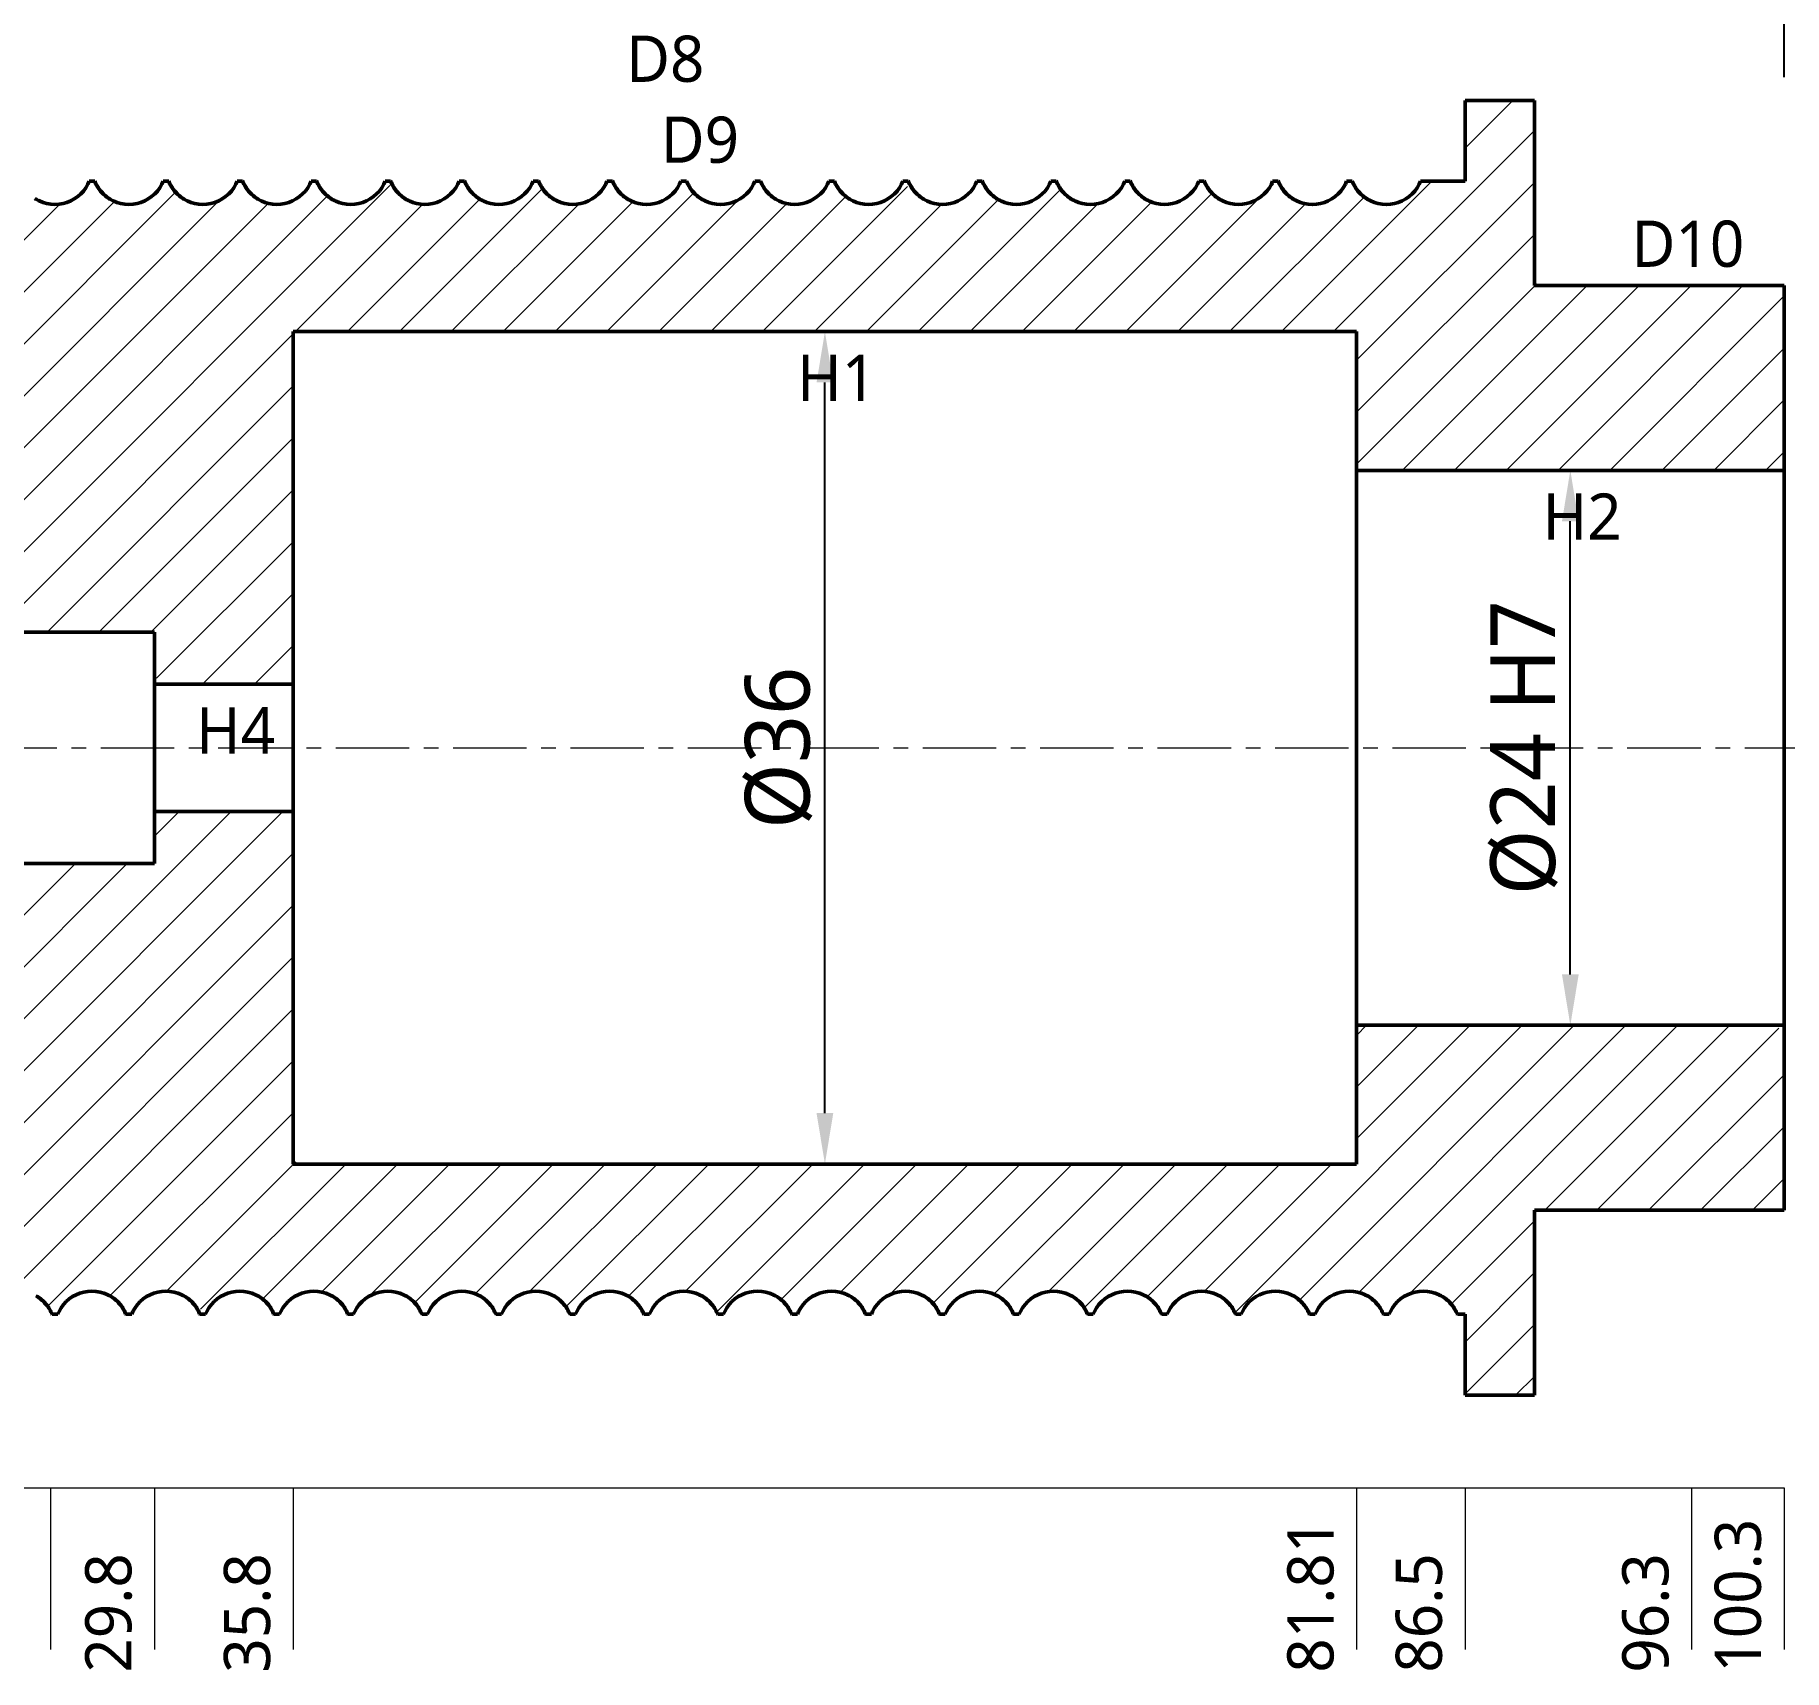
# Model space of a CAD drawing. Header units: millimetres. Extents: x 0 to 420, y 0 to 297.
# Drawn here: x 66.6 to 142.3, y 204.1 to 274.8 of the extents above; entities that cross this region are included whole.
import ezdxf

# ---------------------------------------------------------------- set-up
doc = ezdxf.new("R2010")
doc.units = ezdxf.units.MM
doc.linetypes.add('CENTER', pattern=[5.08, 3.175, -0.635, 0.635, -0.635])
for name, color, linetype, lineweight in [('CENTER', 1, 'CENTER', 18), ('DIM', 3, 'CONTINUOUS', 18), ('HATCH', 8, 'CONTINUOUS', 13), ('VISIBLE', 7, 'CONTINUOUS', 50)]:
    doc.layers.add(name, color=color, linetype=linetype, lineweight=lineweight)
doc.styles.add('CJK', font='NotoSansCJK-Regular.ttc')
doc.dimstyles.new('GB', dxfattribs={"dimtxt": 2.8, "dimasz": 2.2, "dimexe": 1.5, "dimexo": 1, "dimgap": 0.6, "dimtad": 1, "dimlfac": 100, "dimzin": 12, "dimdsep": 46, "dimtxsty": 'CJK', "dimcen": 2.5, "dimazin": 3, "dimtfac": 0.5, "dimtmove": 2, "dimatfit": 3})

msp = doc.modelspace()

# ---------------------------------------------------------------- texts
at = {"layer": 'DIM', "style": 'CJK'}
for s, p in [('D8', (92.2, 272.8)), ('D9', (93.7, 269.3)), ('D10', (135.7, 264.8)), ('H1', (99.605, 259)), ('H2', (131.855, 253)), ('H4', (73.6, 243.75))]:
    msp.add_text(s, height=2, dxfattribs=at).set_placement(p)
for s, p in [('100.3', (141.3, 204)), ('81.81', (122.81, 204)), ('29.8', (70.8, 204)), ('35.8', (76.8, 204)), ('86.5', (127.5, 204)), ('96.3', (137.3, 204))]:
    msp.add_text(s, height=2, rotation=90, dxfattribs=at).set_placement(p)

# ---------------------------------------------------------------- dimensions: what is measured, and where the dimension line sits
at = {"layer": 'DIM'}
msp.add_linear_dim(base=(42, 279), p1=(42, 272), p2=(142.3, 272), text='100.3', dimstyle='GB', dxfattribs=at).render()
for base, p1, p2, text in [((100.805, 226), (100.805, 226), (100.805, 262), 'Ø36'), ((133.055, 232), (133.055, 232), (133.055, 256), 'Ø24 H7')]:
    msp.add_linear_dim(base=base, p1=p1, p2=p2, angle=90, text=text, dimstyle='GB', dxfattribs=at).render()

# ---------------------------------------------------------------- hatches: boundary and pattern name
at = {"layer": 'HATCH'}
h = msp.add_hatch(dxfattribs=at)
h.set_pattern_fill('ANSI31', scale=0.5)
h.paths.add_polyline_path([(131.5, 272), (130.77944, 272), (130.05887, 272), (129.33831, 272), (128.61774, 272), (128.5, 271.39718), (128.5, 270.67661), (128.5, 269.95605), (128.5, 269.23548), (128.5, 268.51492), (127.79435, 268.5), (127.07379, 268.5), (126.47786, 268.30012), (125.99152, 267.77764), (125.32619, 267.51892), (124.61444, 267.57561), (123.99814, 267.93656), (123.58067, 268.5), (123.1098, 268.06073), (122.53574, 267.6359), (121.8342, 267.50333), (121.14502, 267.68932), (120.60554, 268.15672), (120.14051, 268.41872), (119.69987, 267.85679), (119.05834, 267.54257), (118.34372, 267.53913), (117.69956, 267.84848), (117.25447, 268.40713), (116.79185, 268.16691), (116.256, 267.69534), (115.56832, 267.50403), (114.86587, 267.63114), (114.28866, 268.05142), (113.82187, 268.5), (113.40129, 267.94486), (112.78761, 267.57905), (112.07617, 267.51684), (111.40876, 267.77043), (110.91837, 268.28916), (110.46558, 268.27895), (109.9714, 267.76372), (109.30205, 267.5149), (108.59089, 267.58225), (107.9798, 267.95274), (107.55619, 268.5), (107.09319, 268.04275), (106.51306, 267.62671), (105.80976, 267.50468), (105.12348, 267.70094), (104.59101, 268.17641), (104.13063, 268.39633), (103.68139, 267.84074), (103.03455, 267.53696), (102.32017, 267.54577), (101.68108, 267.86453), (101.24459, 268.42952), (100.77732, 268.14722), (100.23446, 267.68371), (99.54388, 267.50268), (98.84318, 267.64033), (98.27206, 268.0694), (97.7974, 268.5), (97.38281, 267.92882), (96.76406, 267.5724), (96.05203, 267.52086), (95.38863, 267.78435), (94.90609, 268.31033), (94.45329, 268.25778), (93.95127, 267.7498), (93.27791, 267.51088), (92.56767, 267.58988), (91.9632, 267.97072), (91.53172, 268.5), (91.07659, 268.02477), (90.49038, 267.61751), (89.78533, 267.50602), (89.10194, 267.71257), (88.57648, 268.1961), (88.1207, 268.37397), (87.66174, 267.8262), (87.01041, 267.53294), (86.29661, 267.55242), (85.66261, 267.88058), (85.2347, 268.45191), (84.76279, 268.12753), (84.21293, 267.67208), (83.51945, 267.50134), (82.8205, 267.64952), (82.25623, 268.08802), (81.77499, 268.49683), (81.36433, 267.91277), (80.74051, 267.56575), (80.02789, 267.52488), (79.36851, 267.79827), (78.89381, 268.3315), (78.44101, 268.23661), (77.93113, 267.7359), (77.25357, 267.50872), (76.54499, 267.59907), (75.94659, 267.9887), (75.50725, 268.5), (75.05998, 268.00679), (74.4677, 267.60832), (73.76089, 267.50737), (73.08041, 267.7242), (72.56194, 268.21579), (72.10842, 268.3528), (71.64161, 267.81228), (70.98627, 267.52892), (70.27306, 267.55907), (69.64413, 267.89662), (69.22482, 268.4743), (68.74826, 268.10783), (68.19139, 267.66046), (67.49501, 267.49999), (66.79861, 267.66038), (66.2417, 268.10771), (65.76511, 268.47444), (65.34585, 267.89672), (64.71695, 267.55911), (64.00375, 267.5289), (63.34838, 267.8122), (62.88152, 268.35267), (62.25533, 268.5), (61.53476, 268.5), (61.3, 268.9858), (61.3, 269.70637), (61.3, 270.42693), (61.3, 271.1475), (61.3, 271.86806), (60.71138, 272), (59.99081, 272), (59.27025, 272), (58.54968, 272), (57.82912, 272), (57.10855, 272), (56.38799, 272), (55.66742, 272), (55.3, 271.64686), (55.3, 270.92629), (55.3, 270.20573), (55.3, 269.48516), (55.3, 268.7646), (55.3, 268.04403), (55.3, 267.32347), (55.3, 266.6029), (55.3, 265.88234), (55.3, 265.16177), (55.3, 264.44121), (55.3, 263.72064), (55.3, 263.00008), (55.3, 262.27951), (55.3, 261.55895), (55.3, 260.83838), (55.3, 260.11782), (55.3, 259.39725), (55.3, 258.67669), (55.3, 257.95612), (55.3, 257.23556), (55.3, 256.51499), (55.3, 255.79443), (55.3, 255.07387), (55.3, 254.3533), (54.93274, 254), (54.21217, 254), (53.8, 253.69161), (53.8, 252.97104), (53.55048, 252.5), (52.82991, 252.5), (52.10935, 252.5), (51.38878, 252.5), (50.66822, 252.5), (49.94765, 252.5), (49.22709, 252.5), (48.50652, 252.5), (47.78596, 252.5), (47.06539, 252.5), (46.34483, 252.5), (45.62426, 252.5), (44.9037, 252.5), (44.18313, 252.5), (43.85, 252.11257), (43.142, 252.1), (42.75, 252.42856), (42.10087, 252.5), (42, 251.88031), (42, 251.15974), (42, 250.43918), (42, 249.71861), (42.00195, 249), (42.72251, 249), (43.44308, 249), (44.16364, 249), (44.88421, 249), (45.60477, 249), (46.32534, 249), (47.0459, 249), (47.76647, 249), (48.48703, 249), (49.2076, 249), (49.92816, 249), (50.64873, 249), (51.36929, 249), (52.08986, 249), (52.81042, 249), (53.53099, 249), (54.25155, 249), (54.97212, 249), (55.69268, 249), (56.41325, 249), (57.13381, 249), (57.85438, 249), (58.57494, 249), (59.29551, 249), (60.01607, 249), (60.73664, 249), (61.4572, 249), (62.17777, 249), (62.89833, 249), (63.6189, 249), (64.33946, 249), (65.06002, 249), (65.78059, 249), (66.50115, 249), (67.22172, 249), (67.94228, 249), (68.66285, 249), (69.38341, 249), (70.10398, 249), (70.82454, 249), (71.54511, 249), (71.8, 248.53433), (71.8, 247.81376), (71.8, 247.0932), (72.17737, 246.75), (72.89793, 246.75), (73.6185, 246.75), (74.33906, 246.75), (75.05963, 246.75), (75.78019, 246.75), (76.50076, 246.75), (77.22132, 246.75), (77.8, 246.89189), (77.8, 247.61245), (77.8, 248.33302), (77.8, 249.05358), (77.8, 249.77415), (77.8, 250.49471), (77.8, 251.21528), (77.8, 251.93584), (77.8, 252.6564), (77.8, 253.37697), (77.8, 254.09753), (77.8, 254.8181), (77.8, 255.53866), (77.8, 256.25923), (77.8, 256.97979), (77.8, 257.70036), (77.8, 258.42092), (77.8, 259.14149), (77.8, 259.86205), (77.8, 260.58262), (77.8, 261.30318), (77.82375, 262), (78.54431, 262), (79.26488, 262), (79.98544, 262), (80.70601, 262), (81.42657, 262), (82.14714, 262), (82.8677, 262), (83.58827, 262), (84.30883, 262), (85.0294, 262), (85.74996, 262), (86.47053, 262), (87.19109, 262), (87.91166, 262), (88.63222, 262), (89.35278, 262), (90.07335, 262), (90.79391, 262), (91.51448, 262), (92.23504, 262), (92.95561, 262), (93.67617, 262), (94.39674, 262), (95.1173, 262), (95.83787, 262), (96.55843, 262), (97.279, 262), (97.99956, 262), (98.72013, 262), (99.44069, 262), (100.16126, 262), (100.88182, 262), (101.60239, 262), (102.32295, 262), (103.04352, 262), (103.76408, 262), (104.48465, 262), (105.20521, 262), (105.92578, 262), (106.64634, 262), (107.36691, 262), (108.08747, 262), (108.80804, 262), (109.5286, 262), (110.24917, 262), (110.96973, 262), (111.69029, 262), (112.41086, 262), (113.13142, 262), (113.85199, 262), (114.57255, 262), (115.29312, 262), (116.01368, 262), (116.73425, 262), (117.45481, 262), (118.17538, 262), (118.89594, 262), (119.61651, 262), (120.33707, 262), (121.05764, 262), (121.7782, 262), (122.49877, 262), (123.21933, 262), (123.81, 261.8701), (123.81, 261.14954), (123.81, 260.42897), (123.81, 259.70841), (123.81, 258.98784), (123.81, 258.26728), (123.81, 257.54671), (123.81, 256.82615), (123.81, 256.10558), (124.42498, 256), (125.14555, 256), (125.86611, 256), (126.58667, 256), (127.30724, 256), (128.0278, 256), (128.74837, 256), (129.46893, 256), (130.1895, 256), (130.91006, 256), (131.63063, 256), (132.35119, 256), (133.07176, 256), (133.79232, 256), (134.51289, 256), (135.23345, 256), (135.95402, 256), (136.67458, 256), (137.39515, 256), (138.11571, 256), (138.83628, 256), (139.55684, 256), (140.27741, 256), (140.99797, 256), (141.71854, 256), (142.3, 256.1391), (142.3, 256.85967), (142.3, 257.58023), (142.3, 258.3008), (142.3, 259.02136), (142.3, 259.74193), (142.3, 260.46249), (142.3, 261.18306), (142.3, 261.90362), (142.3, 262.62418), (142.3, 263.34475), (142.23469, 264), (141.51412, 264), (140.79356, 264), (140.07299, 264), (139.35243, 264), (138.63186, 264), (137.9113, 264), (137.19073, 264), (136.47017, 264), (135.7496, 264), (135.02904, 264), (134.30847, 264), (133.58791, 264), (132.86734, 264), (132.14678, 264), (131.5, 264.07379), (131.5, 264.79435), (131.5, 265.51492), (131.5, 266.23548), (131.5, 266.95605), (131.5, 267.67661), (131.5, 268.39718), (131.5, 269.11774), (131.5, 269.83831), (131.5, 270.55887), (131.5, 271.27944), (131.5, 272)])
h = msp.add_hatch(dxfattribs=at)
h.set_pattern_fill('ANSI31', scale=0.5)
h.paths.add_polyline_path([(128.5, 216), (129.22057, 216), (129.94114, 216), (130.6617, 216), (131.38227, 216), (131.5, 216.60284), (131.5, 217.32341), (131.5, 218.04398), (131.5, 218.76454), (131.5, 219.48511), (131.5, 220.20568), (131.5, 220.92625), (131.5, 221.64681), (131.5, 222.36738), (131.5, 223.08795), (131.5, 223.80852), (132.02909, 224), (132.74965, 224), (133.47022, 224), (134.19079, 224), (134.91136, 224), (135.63193, 224), (136.35249, 224), (137.07306, 224), (137.79363, 224), (138.5142, 224), (139.23476, 224), (139.95533, 224), (140.6759, 224), (141.39647, 224), (142.11704, 224), (142.3, 224.5376), (142.3, 225.25817), (142.3, 225.97874), (142.3, 226.69931), (142.3, 227.41988), (142.3, 228.14044), (142.3, 228.86101), (142.3, 229.58158), (142.3, 230.30215), (142.3, 231.02271), (142.3, 231.74328), (141.83615, 232), (141.11558, 232), (140.39501, 232), (139.67445, 232), (138.95388, 232), (138.23331, 232), (137.51274, 232), (136.79217, 232), (136.07161, 232), (135.35104, 232), (134.63047, 232), (133.9099, 232), (133.18934, 232), (132.46877, 232), (131.7482, 232), (131.02763, 232), (130.30706, 232), (129.5865, 232), (128.86593, 232), (128.14536, 232), (127.42479, 232), (126.70422, 232), (125.98366, 232), (125.26309, 232), (124.54252, 232), (123.82195, 232), (123.81, 231.29139), (123.81, 230.57082), (123.81, 229.85025), (123.81, 229.12968), (123.81, 228.40911), (123.81, 227.68855), (123.81, 226.96798), (123.81, 226.24741), (123.33684, 226), (122.61627, 226), (121.89571, 226), (121.17514, 226), (120.45457, 226), (119.734, 226), (119.01344, 226), (118.29287, 226), (117.5723, 226), (116.85173, 226), (116.13116, 226), (115.4106, 226), (114.69003, 226), (113.96946, 226), (113.24889, 226), (112.52832, 226), (111.80776, 226), (111.08719, 226), (110.36662, 226), (109.64605, 226), (108.92549, 226), (108.20492, 226), (107.48435, 226), (106.76378, 226), (106.04321, 226), (105.32265, 226), (104.60208, 226), (103.88151, 226), (103.16094, 226), (102.44037, 226), (101.71981, 226), (100.99924, 226), (100.27867, 226), (99.5581, 226), (98.83754, 226), (98.11697, 226), (97.3964, 226), (96.67583, 226), (95.95526, 226), (95.2347, 226), (94.51413, 226), (93.79356, 226), (93.07299, 226), (92.35242, 226), (91.63186, 226), (90.91129, 226), (90.19072, 226), (89.47015, 226), (88.74959, 226), (88.02902, 226), (87.30845, 226), (86.58788, 226), (85.86731, 226), (85.14675, 226), (84.42618, 226), (83.70561, 226), (82.98504, 226), (82.26447, 226), (81.54391, 226), (80.82334, 226), (80.10277, 226), (79.3822, 226), (78.66164, 226), (77.94107, 226), (77.8, 226.5795), (77.8, 227.30007), (77.8, 228.02064), (77.8, 228.7412), (77.8, 229.46177), (77.8, 230.18234), (77.8, 230.90291), (77.8, 231.62348), (77.8, 232.34404), (77.8, 233.06461), (77.8, 233.78518), (77.8, 234.50575), (77.8, 235.22631), (77.8, 235.94688), (77.8, 236.66745), (77.8, 237.38802), (77.8, 238.10859), (77.8, 238.82915), (77.8, 239.54972), (77.8, 240.27029), (77.8, 240.99086), (77.33857, 241.25), (76.61801, 241.25), (75.89744, 241.25), (75.17687, 241.25), (74.4563, 241.25), (73.73574, 241.25), (73.01517, 241.25), (72.2946, 241.25), (71.8, 241.02403), (71.8, 240.30346), (71.8, 239.5829), (71.66233, 239), (70.94176, 239), (70.22119, 239), (69.50062, 239), (68.78006, 239), (68.05949, 239), (67.33892, 239), (66.61835, 239), (65.89779, 239), (65.17722, 239), (64.45665, 239), (63.73608, 239), (63.01551, 239), (62.29495, 239), (61.57438, 239), (60.85381, 239), (60.13324, 239), (59.41267, 239), (58.69211, 239), (57.97154, 239), (57.25097, 239), (56.5304, 239), (55.80984, 239), (55.08927, 239), (54.3687, 239), (53.64813, 239), (52.92756, 239), (52.207, 239), (51.48643, 239), (50.76586, 239), (50.04529, 239), (49.32472, 239), (48.60416, 239), (47.88359, 239), (47.16302, 239), (46.44245, 239), (45.72189, 239), (45.00132, 239), (44.28075, 239), (43.56018, 239), (42.83961, 239), (42.11905, 239), (42, 238.39848), (42, 237.67791), (42, 236.95734), (42, 236.23677), (42, 235.51621), (42.70436, 235.5), (43.02493, 235.9), (43.7455, 235.9), (44.06606, 235.5), (44.78663, 235.5), (45.5072, 235.5), (46.22777, 235.5), (46.94834, 235.5), (47.6689, 235.5), (48.38947, 235.5), (49.11004, 235.5), (49.83061, 235.5), (50.55118, 235.5), (51.27174, 235.5), (51.99231, 235.5), (52.71288, 235.5), (53.43345, 235.5), (53.8, 235.14599), (53.8, 234.42542), (54.09515, 234), (54.81572, 234), (55.3, 233.76371), (55.3, 233.04315), (55.3, 232.32258), (55.3, 231.60201), (55.3, 230.88144), (55.3, 230.16087), (55.3, 229.44031), (55.3, 228.71974), (55.3, 227.99917), (55.3, 227.2786), (55.3, 226.55804), (55.3, 225.83747), (55.3, 225.1169), (55.3, 224.39633), (55.3, 223.67576), (55.3, 222.9552), (55.3, 222.23463), (55.3, 221.51406), (55.3, 220.79349), (55.3, 220.07292), (55.3, 219.35236), (55.3, 218.63179), (55.3, 217.91122), (55.3, 217.19065), (55.3, 216.47009), (55.55048, 216), (56.27105, 216), (56.99162, 216), (57.71219, 216), (58.43275, 216), (59.15332, 216), (59.87389, 216), (60.59446, 216), (61.3, 216.01503), (61.3, 216.73559), (61.3, 217.45616), (61.3, 218.17673), (61.3, 218.8973), (61.41786, 219.5), (62.13843, 219.5), (62.859, 219.5), (63.57957, 219.5), (64.30014, 219.5), (64.74175, 220.0061), (65.33838, 220.39829), (66.04645, 220.49172), (66.72485, 220.26754), (67.23744, 219.7696), (67.6902, 219.66234), (68.1626, 220.19769), (68.82081, 220.47399), (69.5336, 220.43624), (70.15892, 220.09198), (70.5721, 219.50977), (71.05194, 219.90622), (71.61381, 220.34781), (72.31224, 220.49911), (73.00658, 220.33139), (73.55851, 219.87833), (74.03177, 219.54149), (74.45712, 220.11471), (75.08962, 220.44565), (75.80325, 220.46829), (76.45577, 220.17797), (76.91706, 219.63235), (77.37213, 219.79806), (77.89551, 220.284), (78.57803, 220.49362), (79.28361, 220.38528), (79.87164, 219.98064), (80.32439, 219.5), (80.75821, 220.02392), (81.36086, 220.40741), (82.07066, 220.49037), (82.74523, 220.25443), (83.24961, 219.74862), (83.70237, 219.68332), (84.18255, 220.21149), (84.84473, 220.47797), (85.55695, 220.42965), (86.17723, 220.07607), (86.58998, 219.5), (87.06701, 219.92518), (87.63629, 220.35692), (88.33646, 220.49777), (89.02792, 220.31987), (89.57291, 219.85881), (90.04156, 219.56368), (90.47543, 220.13061), (91.11297, 220.45224), (91.82718, 220.46431), (92.47572, 220.16417), (92.92761, 219.61055), (93.38654, 219.81758), (93.91686, 220.29553), (94.60225, 220.49495), (95.30609, 220.37617), (95.88809, 219.96282), (96.34865, 219.5), (96.77466, 220.04174), (97.38361, 220.41574), (98.09459, 220.48639), (98.76518, 220.24063), (99.26178, 219.72764), (99.71454, 219.7043), (100.2025, 220.22528), (100.86866, 220.48196), (101.58029, 220.42307), (102.19555, 220.06017), (102.61424, 219.5), (103.08347, 219.943), (103.65877, 220.36603), (104.36068, 220.49644), (105.04927, 220.30834), (105.58731, 219.83929), (106.05136, 219.58587), (106.49375, 220.14651), (107.13631, 220.45883), (107.85093, 220.45957), (108.49406, 220.1483), (108.93741, 219.58836), (109.40094, 219.8371), (109.9382, 220.30705), (110.62647, 220.49629), (111.32857, 220.36705), (111.90455, 219.945), (112.3729, 219.5), (112.79226, 220.05838), (113.40695, 220.42233), (114.11852, 220.48241), (114.78513, 220.22683), (115.27395, 219.70665), (115.72672, 219.72528), (116.22245, 220.23908), (116.89259, 220.48594), (117.60364, 220.41648), (118.21335, 220.04374), (118.63849, 219.5), (119.09992, 219.96082), (119.68125, 220.37514), (120.3849, 220.4951), (121.07061, 220.29682), (121.60171, 219.81977), (122.06115, 219.60806), (122.51206, 220.16242), (123.16, 220.46386), (123.87428, 220.45298), (124.51238, 220.1324), (124.9472, 219.56617), (125.41534, 219.85662), (125.95955, 220.31857), (126.65069, 220.49762), (127.35105, 220.35794), (127.92101, 219.92718), (128.39716, 219.5), (128.5, 218.88227), (128.5, 218.1617), (128.5, 217.44114), (128.5, 216.72057), (128.5, 216)])

# ---------------------------------------------------------------- linework, layer by layer
at = {"layer": 'CENTER'}
msp.add_line((39, 244), (145.3, 244), dxfattribs=at)
at = {"layer": 'DIM'}
for p, q in [((42, 212), (142.3, 212)), ((67.3, 212), (67.3, 205)), ((71.8, 212), (71.8, 205)), ((77.8, 212), (77.8, 205)), ((123.81, 212), (123.81, 205)), ((128.5, 212), (128.5, 205)), ((138.3, 212), (138.3, 205)), ((142.3, 212), (142.3, 205))]:
    msp.add_line(p, q, dxfattribs=at)
at = {"layer": 'VISIBLE'}
for points in [[(128.5, 272), (128.5, 268.5)], [(128.5, 272), (131.5, 272)], [(131.5, 272), (131.5, 264)], [(68.47601, 267.83607), (68.60884, 267.95142)], [(68.60884, 267.95142), (68.72821, 268.08066)], [(68.72821, 268.08066), (68.83267, 268.22223)], [(68.83267, 268.22223), (68.92095, 268.3744)], [(68.92095, 268.3744), (68.97639, 268.5)], [(68.97639, 268.5), (69.21348, 268.5)], [(69.21348, 268.5), (69.23744, 268.47289)], [(69.21348, 268.5), (69.26892, 268.3744)], [(69.24721, 268.45077), (69.23744, 268.47289)], [(69.24721, 268.45077), (69.28964, 268.35985)], [(69.26892, 268.3744), (69.28964, 268.35985)], [(69.26892, 268.3744), (69.3572, 268.22223)], [(69.28964, 268.35985), (69.29668, 268.34898)], [(69.31998, 268.30222), (69.29668, 268.34898)], [(69.31998, 268.30222), (69.37434, 268.21416)], [(69.3572, 268.22223), (69.37434, 268.21416)], [(69.3572, 268.22223), (69.46165, 268.08066)], [(69.37434, 268.21416), (69.37963, 268.20898)], [(69.42428, 268.14117), (69.37963, 268.20898)], [(69.42428, 268.14117), (69.47331, 268.07435)], [(69.46165, 268.08066), (69.47331, 268.07435)], [(69.46165, 268.08066), (69.58102, 267.95142)], [(69.54516, 267.99658), (69.47331, 268.07435)], [(69.54516, 267.99658), (69.59042, 267.94734)], [(69.58102, 267.95142), (69.59042, 267.94734)], [(69.58102, 267.95142), (69.71386, 267.83607)], [(69.68072, 267.86893), (69.59042, 267.94734)], [(71.67601, 267.83607), (71.80884, 267.95142)], [(71.80884, 267.95142), (71.92821, 268.08066)], [(71.92821, 268.08066), (72.03267, 268.22223)], [(72.03267, 268.22223), (72.12095, 268.3744)], [(72.12095, 268.3744), (72.17639, 268.5)], [(72.17639, 268.5), (72.41348, 268.5)], [(72.41348, 268.5), (72.43744, 268.47289)], [(72.41348, 268.5), (72.46892, 268.3744)], [(72.44721, 268.45077), (72.43744, 268.47289)], [(72.44721, 268.45077), (72.48964, 268.35985)], [(72.46892, 268.3744), (72.48964, 268.35985)], [(72.46892, 268.3744), (72.5572, 268.22223)], [(72.48964, 268.35985), (72.49668, 268.34898)], [(72.51998, 268.30222), (72.49668, 268.34898)], [(72.51998, 268.30222), (72.57434, 268.21416)], [(72.5572, 268.22223), (72.57434, 268.21416)], [(72.5572, 268.22223), (72.66165, 268.08066)], [(72.57434, 268.21416), (72.57963, 268.20898)], [(72.62428, 268.14117), (72.57963, 268.20898)], [(72.62428, 268.14117), (72.67331, 268.07435)], [(72.66165, 268.08066), (72.67331, 268.07435)], [(72.66165, 268.08066), (72.78102, 267.95142)], [(72.74516, 267.99658), (72.67331, 268.07435)], [(72.74516, 267.99658), (72.79042, 267.94734)], [(72.78102, 267.95142), (72.79042, 267.94734)], [(72.78102, 267.95142), (72.91386, 267.83607)], [(72.88072, 267.86893), (72.79042, 267.94734)], [(74.87601, 267.83607), (75.00884, 267.95142)], [(75.00884, 267.95142), (75.12821, 268.08066)], [(75.12821, 268.08066), (75.23267, 268.22223)], [(75.23267, 268.22223), (75.32095, 268.3744)], [(75.32095, 268.3744), (75.37639, 268.5)], [(75.37639, 268.5), (75.61348, 268.5)], [(75.61348, 268.5), (75.63744, 268.47289)], [(75.61348, 268.5), (75.66892, 268.3744)], [(75.64721, 268.45077), (75.63744, 268.47289)], [(75.64721, 268.45077), (75.68964, 268.35985)], [(75.66892, 268.3744), (75.68964, 268.35985)], [(75.66892, 268.3744), (75.7572, 268.22223)], [(75.68964, 268.35985), (75.69668, 268.34898)], [(75.71998, 268.30222), (75.69668, 268.34898)], [(75.71998, 268.30222), (75.77434, 268.21416)], [(75.7572, 268.22223), (75.77434, 268.21416)], [(75.7572, 268.22223), (75.86165, 268.08066)], [(75.77434, 268.21416), (75.77963, 268.20898)], [(75.82428, 268.14117), (75.77963, 268.20898)], [(75.82428, 268.14117), (75.87331, 268.07435)], [(75.86165, 268.08066), (75.87331, 268.07435)], [(75.86165, 268.08066), (75.98102, 267.95142)], [(75.94516, 267.99658), (75.87331, 268.07435)], [(75.94516, 267.99658), (75.99042, 267.94734)], [(75.98102, 267.95142), (75.99042, 267.94734)], [(75.98102, 267.95142), (76.11386, 267.83607)], [(76.08072, 267.86893), (75.99042, 267.94734)], [(78.07601, 267.83607), (78.20884, 267.95142)], [(78.20884, 267.95142), (78.32821, 268.08066)], [(78.32821, 268.08066), (78.43267, 268.22223)], [(78.43267, 268.22223), (78.52095, 268.3744)], [(78.52095, 268.3744), (78.57639, 268.5)], [(78.57639, 268.5), (78.81348, 268.5)], [(78.81348, 268.5), (78.83744, 268.47289)], [(78.81348, 268.5), (78.86892, 268.3744)], [(78.84721, 268.45077), (78.83744, 268.47289)], [(78.84721, 268.45077), (78.88964, 268.35985)], [(78.86892, 268.3744), (78.88964, 268.35985)], [(78.86892, 268.3744), (78.9572, 268.22223)], [(78.88964, 268.35985), (78.89668, 268.34898)], [(78.91998, 268.30222), (78.89668, 268.34898)], [(78.91998, 268.30222), (78.97434, 268.21416)], [(78.9572, 268.22223), (78.97434, 268.21416)], [(78.9572, 268.22223), (79.06165, 268.08066)], [(78.97434, 268.21416), (78.97963, 268.20898)], [(79.02428, 268.14117), (78.97963, 268.20898)], [(79.02428, 268.14117), (79.07331, 268.07435)], [(79.06165, 268.08066), (79.07331, 268.07435)], [(79.06165, 268.08066), (79.18102, 267.95142)], [(79.14516, 267.99658), (79.07331, 268.07435)], [(79.14516, 267.99658), (79.19042, 267.94734)], [(79.18102, 267.95142), (79.19042, 267.94734)], [(79.18102, 267.95142), (79.31386, 267.83607)], [(79.28072, 267.86893), (79.19042, 267.94734)], [(81.27601, 267.83607), (81.40884, 267.95142)], [(81.40884, 267.95142), (81.52821, 268.08066)], [(81.52821, 268.08066), (81.63267, 268.22223)], [(81.63267, 268.22223), (81.72095, 268.3744)], [(81.72095, 268.3744), (81.77639, 268.5)], [(81.77639, 268.5), (82.01348, 268.5)], [(82.01348, 268.5), (82.03744, 268.47289)], [(82.01348, 268.5), (82.06892, 268.3744)], [(82.04721, 268.45077), (82.03744, 268.47289)], [(82.04721, 268.45077), (82.08964, 268.35985)], [(82.06892, 268.3744), (82.08964, 268.35985)], [(82.06892, 268.3744), (82.1572, 268.22223)], [(82.08964, 268.35985), (82.09668, 268.34898)], [(82.11998, 268.30222), (82.09668, 268.34898)], [(82.11998, 268.30222), (82.17434, 268.21416)], [(82.1572, 268.22223), (82.17434, 268.21416)], [(82.1572, 268.22223), (82.26165, 268.08066)], [(82.17434, 268.21416), (82.17963, 268.20898)], [(82.22428, 268.14117), (82.17963, 268.20898)], [(82.22428, 268.14117), (82.27331, 268.07435)], [(82.26165, 268.08066), (82.27331, 268.07435)], [(82.26165, 268.08066), (82.38102, 267.95142)], [(82.34516, 267.99658), (82.27331, 268.07435)], [(82.34516, 267.99658), (82.39042, 267.94734)], [(82.38102, 267.95142), (82.39042, 267.94734)], [(82.38102, 267.95142), (82.51386, 267.83607)], [(82.48072, 267.86893), (82.39042, 267.94734)], [(84.47601, 267.83607), (84.60884, 267.95142)], [(84.60884, 267.95142), (84.72821, 268.08066)], [(84.72821, 268.08066), (84.83267, 268.22223)], [(84.83267, 268.22223), (84.92095, 268.3744)], [(84.92095, 268.3744), (84.97639, 268.5)], [(84.97639, 268.5), (85.21348, 268.5)], [(85.21348, 268.5), (85.23744, 268.47289)], [(85.21348, 268.5), (85.26892, 268.3744)], [(85.24721, 268.45077), (85.23744, 268.47289)], [(85.24721, 268.45077), (85.28964, 268.35985)], [(85.26892, 268.3744), (85.28964, 268.35985)], [(85.26892, 268.3744), (85.3572, 268.22223)], [(85.28964, 268.35985), (85.29668, 268.34898)], [(85.31998, 268.30222), (85.29668, 268.34898)], [(85.31998, 268.30222), (85.37434, 268.21416)], [(85.3572, 268.22223), (85.37434, 268.21416)], [(85.3572, 268.22223), (85.46165, 268.08066)], [(85.37434, 268.21416), (85.37963, 268.20898)], [(85.42428, 268.14117), (85.37963, 268.20898)], [(85.42428, 268.14117), (85.47331, 268.07435)], [(85.46165, 268.08066), (85.47331, 268.07435)], [(85.46165, 268.08066), (85.58102, 267.95142)], [(85.54516, 267.99658), (85.47331, 268.07435)], [(85.54516, 267.99658), (85.59042, 267.94734)], [(85.58102, 267.95142), (85.59042, 267.94734)], [(85.58102, 267.95142), (85.71386, 267.83607)], [(85.68072, 267.86893), (85.59042, 267.94734)], [(87.67601, 267.83607), (87.80884, 267.95142)], [(87.80884, 267.95142), (87.92821, 268.08066)], [(87.92821, 268.08066), (88.03267, 268.22223)], [(88.03267, 268.22223), (88.12095, 268.3744)], [(88.12095, 268.3744), (88.17639, 268.5)], [(88.17639, 268.5), (88.41348, 268.5)], [(88.41348, 268.5), (88.43744, 268.47289)], [(88.41348, 268.5), (88.46892, 268.3744)], [(88.44721, 268.45077), (88.43744, 268.47289)], [(88.44721, 268.45077), (88.48964, 268.35985)], [(88.46892, 268.3744), (88.48964, 268.35985)], [(88.46892, 268.3744), (88.5572, 268.22223)], [(88.48964, 268.35985), (88.49668, 268.34898)], [(88.51998, 268.30222), (88.49668, 268.34898)], [(88.51998, 268.30222), (88.57434, 268.21416)], [(88.5572, 268.22223), (88.57434, 268.21416)], [(88.5572, 268.22223), (88.66165, 268.08066)], [(88.57434, 268.21416), (88.57963, 268.20898)], [(88.62428, 268.14117), (88.57963, 268.20898)], [(88.62428, 268.14117), (88.67331, 268.07435)], [(88.66165, 268.08066), (88.67331, 268.07435)], [(88.66165, 268.08066), (88.78102, 267.95142)], [(88.74516, 267.99658), (88.67331, 268.07435)], [(88.74516, 267.99658), (88.79042, 267.94734)], [(88.78102, 267.95142), (88.79042, 267.94734)], [(88.78102, 267.95142), (88.91386, 267.83607)], [(88.88072, 267.86893), (88.79042, 267.94734)], [(90.87601, 267.83607), (91.00884, 267.95142)], [(91.00884, 267.95142), (91.12821, 268.08066)], [(91.12821, 268.08066), (91.23267, 268.22223)], [(91.23267, 268.22223), (91.32095, 268.3744)], [(91.32095, 268.3744), (91.37639, 268.5)], [(91.37639, 268.5), (91.61348, 268.5)], [(91.61348, 268.5), (91.63744, 268.47289)], [(91.61348, 268.5), (91.66892, 268.3744)], [(91.64721, 268.45077), (91.63744, 268.47289)], [(91.64721, 268.45077), (91.68964, 268.35985)], [(91.66892, 268.3744), (91.68964, 268.35985)], [(91.66892, 268.3744), (91.7572, 268.22223)], [(91.68964, 268.35985), (91.69668, 268.34898)], [(91.71998, 268.30222), (91.69668, 268.34898)], [(91.71998, 268.30222), (91.77434, 268.21416)], [(91.7572, 268.22223), (91.77434, 268.21416)], [(91.7572, 268.22223), (91.86165, 268.08066)], [(91.77434, 268.21416), (91.77963, 268.20898)], [(91.82428, 268.14117), (91.77963, 268.20898)], [(91.82428, 268.14117), (91.87331, 268.07435)], [(91.86165, 268.08066), (91.87331, 268.07435)], [(91.86165, 268.08066), (91.98102, 267.95142)], [(91.94516, 267.99658), (91.87331, 268.07435)], [(91.94516, 267.99658), (91.99042, 267.94734)], [(91.98102, 267.95142), (91.99042, 267.94734)], [(91.98102, 267.95142), (92.11386, 267.83607)], [(92.08072, 267.86893), (91.99042, 267.94734)], [(94.07601, 267.83607), (94.20884, 267.95142)], [(94.20884, 267.95142), (94.32821, 268.08066)], [(94.32821, 268.08066), (94.43267, 268.22223)], [(94.43267, 268.22223), (94.52095, 268.3744)], [(94.52095, 268.3744), (94.57639, 268.5)], [(94.57639, 268.5), (94.81348, 268.5)], [(94.81348, 268.5), (94.83744, 268.47289)], [(94.81348, 268.5), (94.86892, 268.3744)], [(94.84721, 268.45077), (94.83744, 268.47289)], [(94.84721, 268.45077), (94.88964, 268.35985)], [(94.86892, 268.3744), (94.88964, 268.35985)], [(94.86892, 268.3744), (94.9572, 268.22223)], [(94.88964, 268.35985), (94.89668, 268.34898)], [(94.91998, 268.30222), (94.89668, 268.34898)], [(94.91998, 268.30222), (94.97434, 268.21416)], [(94.9572, 268.22223), (94.97434, 268.21416)], [(94.9572, 268.22223), (95.06165, 268.08066)], [(94.97434, 268.21416), (94.97963, 268.20898)], [(95.02428, 268.14117), (94.97963, 268.20898)], [(95.02428, 268.14117), (95.07331, 268.07435)], [(95.06165, 268.08066), (95.07331, 268.07435)], [(95.06165, 268.08066), (95.18102, 267.95142)], [(95.14516, 267.99658), (95.07331, 268.07435)], [(95.14516, 267.99658), (95.19042, 267.94734)], [(95.18102, 267.95142), (95.19042, 267.94734)], [(95.18102, 267.95142), (95.31386, 267.83607)], [(95.28072, 267.86893), (95.19042, 267.94734)], [(97.27601, 267.83607), (97.40884, 267.95142)], [(97.40884, 267.95142), (97.52821, 268.08066)], [(97.52821, 268.08066), (97.63267, 268.22223)], [(97.63267, 268.22223), (97.72095, 268.3744)], [(97.72095, 268.3744), (97.77639, 268.5)], [(97.77639, 268.5), (98.01348, 268.5)], [(98.01348, 268.5), (98.03744, 268.47289)], [(98.01348, 268.5), (98.06892, 268.3744)], [(98.04721, 268.45077), (98.03744, 268.47289)], [(98.04721, 268.45077), (98.08964, 268.35985)], [(98.06892, 268.3744), (98.08964, 268.35985)], [(98.06892, 268.3744), (98.1572, 268.22223)], [(98.08964, 268.35985), (98.09668, 268.34898)], [(98.11998, 268.30222), (98.09668, 268.34898)], [(98.11998, 268.30222), (98.17434, 268.21416)], [(98.1572, 268.22223), (98.17434, 268.21416)], [(98.1572, 268.22223), (98.26165, 268.08066)], [(98.17434, 268.21416), (98.17963, 268.20898)], [(98.22428, 268.14117), (98.17963, 268.20898)], [(98.22428, 268.14117), (98.27331, 268.07435)], [(98.26165, 268.08066), (98.27331, 268.07435)], [(98.26165, 268.08066), (98.38102, 267.95142)], [(98.34516, 267.99658), (98.27331, 268.07435)], [(98.34516, 267.99658), (98.39042, 267.94734)], [(98.38102, 267.95142), (98.39042, 267.94734)], [(98.38102, 267.95142), (98.51386, 267.83607)], [(98.48072, 267.86893), (98.39042, 267.94734)], [(100.47601, 267.83607), (100.60884, 267.95142)], [(100.60884, 267.95142), (100.72821, 268.08066)], [(100.72821, 268.08066), (100.83267, 268.22223)], [(100.83267, 268.22223), (100.92095, 268.3744)], [(100.92095, 268.3744), (100.97639, 268.5)], [(100.97639, 268.5), (101.21348, 268.5)], [(101.21348, 268.5), (101.23744, 268.47289)], [(101.21348, 268.5), (101.26892, 268.3744)], [(101.24721, 268.45077), (101.23744, 268.47289)], [(101.24721, 268.45077), (101.28964, 268.35985)], [(101.26892, 268.3744), (101.28964, 268.35985)], [(101.26892, 268.3744), (101.3572, 268.22223)], [(101.28964, 268.35985), (101.29668, 268.34898)], [(101.31998, 268.30222), (101.29668, 268.34898)], [(101.31998, 268.30222), (101.37434, 268.21416)], [(101.3572, 268.22223), (101.37434, 268.21416)], [(101.3572, 268.22223), (101.46165, 268.08066)], [(101.37434, 268.21416), (101.37963, 268.20898)], [(101.42428, 268.14117), (101.37963, 268.20898)], [(101.42428, 268.14117), (101.47331, 268.07435)], [(101.46165, 268.08066), (101.47331, 268.07435)], [(101.46165, 268.08066), (101.58102, 267.95142)], [(101.54516, 267.99658), (101.47331, 268.07435)], [(101.54516, 267.99658), (101.59042, 267.94734)], [(101.58102, 267.95142), (101.59042, 267.94734)], [(101.58102, 267.95142), (101.71386, 267.83607)], [(101.68072, 267.86893), (101.59042, 267.94734)], [(103.67601, 267.83607), (103.80884, 267.95142)], [(103.80884, 267.95142), (103.92821, 268.08066)], [(103.92821, 268.08066), (104.03267, 268.22223)], [(104.03267, 268.22223), (104.12095, 268.3744)], [(104.12095, 268.3744), (104.17639, 268.5)], [(104.17639, 268.5), (104.41348, 268.5)], [(104.41348, 268.5), (104.43744, 268.47289)], [(104.41348, 268.5), (104.46892, 268.3744)], [(104.44721, 268.45077), (104.43744, 268.47289)], [(104.44721, 268.45077), (104.48964, 268.35985)], [(104.46892, 268.3744), (104.48964, 268.35985)], [(104.46892, 268.3744), (104.5572, 268.22223)], [(104.48964, 268.35985), (104.49668, 268.34898)], [(104.51998, 268.30222), (104.49668, 268.34898)], [(104.51998, 268.30222), (104.57434, 268.21416)], [(104.5572, 268.22223), (104.57434, 268.21416)], [(104.5572, 268.22223), (104.66165, 268.08066)], [(104.57434, 268.21416), (104.57963, 268.20898)], [(104.62428, 268.14117), (104.57963, 268.20898)], [(104.62428, 268.14117), (104.67331, 268.07435)], [(104.66165, 268.08066), (104.67331, 268.07435)], [(104.66165, 268.08066), (104.78102, 267.95142)], [(104.74516, 267.99658), (104.67331, 268.07435)], [(104.74516, 267.99658), (104.79042, 267.94734)], [(104.78102, 267.95142), (104.79042, 267.94734)], [(104.78102, 267.95142), (104.91386, 267.83607)], [(104.88072, 267.86893), (104.79042, 267.94734)], [(106.87601, 267.83607), (107.00884, 267.95142)], [(107.00884, 267.95142), (107.12821, 268.08066)], [(107.12821, 268.08066), (107.23267, 268.22223)], [(107.23267, 268.22223), (107.32095, 268.3744)], [(107.32095, 268.3744), (107.37639, 268.5)], [(107.37639, 268.5), (107.61348, 268.5)], [(107.61348, 268.5), (107.63744, 268.47289)], [(107.61348, 268.5), (107.66892, 268.3744)], [(107.64721, 268.45077), (107.63744, 268.47289)], [(107.64721, 268.45077), (107.68964, 268.35985)], [(107.66892, 268.3744), (107.68964, 268.35985)], [(107.66892, 268.3744), (107.7572, 268.22223)], [(107.68964, 268.35985), (107.69668, 268.34898)], [(107.71998, 268.30222), (107.69668, 268.34898)], [(107.71998, 268.30222), (107.77434, 268.21416)], [(107.7572, 268.22223), (107.77434, 268.21416)], [(107.7572, 268.22223), (107.86165, 268.08066)], [(107.77434, 268.21416), (107.77963, 268.20898)], [(107.82428, 268.14117), (107.77963, 268.20898)], [(107.82428, 268.14117), (107.87331, 268.07435)], [(107.86165, 268.08066), (107.87331, 268.07435)], [(107.86165, 268.08066), (107.98102, 267.95142)], [(107.94516, 267.99658), (107.87331, 268.07435)], [(107.94516, 267.99658), (107.99042, 267.94734)], [(107.98102, 267.95142), (107.99042, 267.94734)], [(107.98102, 267.95142), (108.11386, 267.83607)], [(108.08072, 267.86893), (107.99042, 267.94734)], [(110.07601, 267.83607), (110.20884, 267.95142)], [(110.20884, 267.95142), (110.32821, 268.08066)], [(110.32821, 268.08066), (110.43267, 268.22223)], [(110.43267, 268.22223), (110.52095, 268.3744)], [(110.52095, 268.3744), (110.57639, 268.5)], [(110.57639, 268.5), (110.81348, 268.5)], [(110.81348, 268.5), (110.83744, 268.47289)], [(110.81348, 268.5), (110.86892, 268.3744)], [(110.84721, 268.45077), (110.83744, 268.47289)], [(110.84721, 268.45077), (110.88964, 268.35985)], [(110.86892, 268.3744), (110.88964, 268.35985)], [(110.86892, 268.3744), (110.9572, 268.22223)], [(110.88964, 268.35985), (110.89668, 268.34898)], [(110.91998, 268.30222), (110.89668, 268.34898)], [(110.91998, 268.30222), (110.97434, 268.21416)], [(110.9572, 268.22223), (110.97434, 268.21416)], [(110.9572, 268.22223), (111.06165, 268.08066)], [(110.97434, 268.21416), (110.97963, 268.20898)], [(111.02428, 268.14117), (110.97963, 268.20898)], [(111.02428, 268.14117), (111.07331, 268.07435)], [(111.06165, 268.08066), (111.07331, 268.07435)], [(111.06165, 268.08066), (111.18102, 267.95142)], [(111.14516, 267.99658), (111.07331, 268.07435)], [(111.14516, 267.99658), (111.19042, 267.94734)], [(111.18102, 267.95142), (111.19042, 267.94734)], [(111.18102, 267.95142), (111.31386, 267.83607)], [(111.28072, 267.86893), (111.19042, 267.94734)], [(113.27601, 267.83607), (113.40884, 267.95142)], [(113.40884, 267.95142), (113.52821, 268.08066)], [(113.52821, 268.08066), (113.63267, 268.22223)], [(113.63267, 268.22223), (113.72095, 268.3744)], [(113.72095, 268.3744), (113.77639, 268.5)], [(113.77639, 268.5), (114.01348, 268.5)], [(114.01348, 268.5), (114.03744, 268.47289)], [(114.01348, 268.5), (114.06892, 268.3744)], [(114.04721, 268.45077), (114.03744, 268.47289)], [(114.04721, 268.45077), (114.08964, 268.35985)], [(114.06892, 268.3744), (114.08964, 268.35985)], [(114.06892, 268.3744), (114.1572, 268.22223)], [(114.08964, 268.35985), (114.09668, 268.34898)], [(114.11998, 268.30222), (114.09668, 268.34898)], [(114.11998, 268.30222), (114.17434, 268.21416)], [(114.1572, 268.22223), (114.17434, 268.21416)], [(114.1572, 268.22223), (114.26165, 268.08066)], [(114.17434, 268.21416), (114.17963, 268.20898)], [(114.22428, 268.14117), (114.17963, 268.20898)], [(114.22428, 268.14117), (114.27331, 268.07435)], [(114.26165, 268.08066), (114.27331, 268.07435)], [(114.26165, 268.08066), (114.38102, 267.95142)], [(114.34516, 267.99658), (114.27331, 268.07435)], [(114.34516, 267.99658), (114.39042, 267.94734)], [(114.38102, 267.95142), (114.39042, 267.94734)], [(114.38102, 267.95142), (114.51386, 267.83607)], [(114.48072, 267.86893), (114.39042, 267.94734)], [(116.47601, 267.83607), (116.60884, 267.95142)], [(116.60884, 267.95142), (116.72821, 268.08066)], [(116.72821, 268.08066), (116.83267, 268.22223)], [(116.83267, 268.22223), (116.92095, 268.3744)], [(116.92095, 268.3744), (116.97639, 268.5)], [(116.97639, 268.5), (117.21348, 268.5)], [(117.21348, 268.5), (117.23744, 268.47289)], [(117.21348, 268.5), (117.26892, 268.3744)], [(117.24721, 268.45077), (117.23744, 268.47289)], [(117.24721, 268.45077), (117.28964, 268.35985)], [(117.26892, 268.3744), (117.28964, 268.35985)], [(117.26892, 268.3744), (117.3572, 268.22223)], [(117.28964, 268.35985), (117.29668, 268.34898)], [(117.31998, 268.30222), (117.29668, 268.34898)], [(117.31998, 268.30222), (117.37434, 268.21416)], [(117.3572, 268.22223), (117.37434, 268.21416)], [(117.3572, 268.22223), (117.46165, 268.08066)], [(117.37434, 268.21416), (117.37963, 268.20898)], [(117.42428, 268.14117), (117.37963, 268.20898)], [(117.42428, 268.14117), (117.47331, 268.07435)], [(117.46165, 268.08066), (117.47331, 268.07435)], [(117.46165, 268.08066), (117.58102, 267.95142)], [(117.54516, 267.99658), (117.47331, 268.07435)], [(117.54516, 267.99658), (117.59042, 267.94734)], [(117.58102, 267.95142), (117.59042, 267.94734)], [(117.58102, 267.95142), (117.71386, 267.83607)], [(117.68072, 267.86893), (117.59042, 267.94734)], [(119.67601, 267.83607), (119.80884, 267.95142)], [(119.80884, 267.95142), (119.92821, 268.08066)], [(119.92821, 268.08066), (120.03267, 268.22223)], [(120.03267, 268.22223), (120.12095, 268.3744)], [(120.12095, 268.3744), (120.17639, 268.5)], [(120.17639, 268.5), (120.41348, 268.5)], [(120.41348, 268.5), (120.43744, 268.47289)], [(120.41348, 268.5), (120.46892, 268.3744)], [(120.44721, 268.45077), (120.43744, 268.47289)], [(120.44721, 268.45077), (120.48964, 268.35985)], [(120.46892, 268.3744), (120.48964, 268.35985)], [(120.46892, 268.3744), (120.5572, 268.22223)], [(120.48964, 268.35985), (120.49668, 268.34898)], [(120.51998, 268.30222), (120.49668, 268.34898)], [(120.51998, 268.30222), (120.57434, 268.21416)], [(120.5572, 268.22223), (120.57434, 268.21416)], [(120.5572, 268.22223), (120.66165, 268.08066)], [(120.57434, 268.21416), (120.57963, 268.20898)], [(120.62428, 268.14117), (120.57963, 268.20898)], [(120.62428, 268.14117), (120.67331, 268.07435)], [(120.66165, 268.08066), (120.67331, 268.07435)], [(120.66165, 268.08066), (120.78102, 267.95142)], [(120.74516, 267.99658), (120.67331, 268.07435)], [(120.74516, 267.99658), (120.79042, 267.94734)], [(120.78102, 267.95142), (120.79042, 267.94734)], [(120.78102, 267.95142), (120.91386, 267.83607)], [(120.88072, 267.86893), (120.79042, 267.94734)], [(122.87601, 267.83607), (123.00884, 267.95142)], [(123.00884, 267.95142), (123.12821, 268.08066)], [(123.12821, 268.08066), (123.23267, 268.22223)], [(123.23267, 268.22223), (123.32095, 268.3744)], [(123.32095, 268.3744), (123.37639, 268.5)], [(123.37639, 268.5), (123.61348, 268.5)], [(123.61348, 268.5), (123.63744, 268.47289)], [(123.61348, 268.5), (123.66892, 268.3744)], [(123.64721, 268.45077), (123.63744, 268.47289)], [(123.64721, 268.45077), (123.68964, 268.35985)], [(123.66892, 268.3744), (123.68964, 268.35985)], [(123.66892, 268.3744), (123.7572, 268.22223)], [(123.68964, 268.35985), (123.69668, 268.34898)], [(123.71998, 268.30222), (123.69668, 268.34898)], [(123.71998, 268.30222), (123.77434, 268.21416)], [(123.7572, 268.22223), (123.77434, 268.21416)], [(123.7572, 268.22223), (123.86165, 268.08066)], [(123.77434, 268.21416), (123.77963, 268.20898)], [(123.82428, 268.14117), (123.77963, 268.20898)], [(123.82428, 268.14117), (123.87331, 268.07435)], [(123.86165, 268.08066), (123.87331, 268.07435)], [(123.86165, 268.08066), (123.98102, 267.95142)], [(123.94516, 267.99658), (123.87331, 268.07435)], [(123.94516, 267.99658), (123.99042, 267.94734)], [(123.98102, 267.95142), (123.99042, 267.94734)], [(123.98102, 267.95142), (124.11386, 267.83607)], [(124.08072, 267.86893), (123.99042, 267.94734)], [(126.07601, 267.83607), (126.20884, 267.95142)], [(126.20884, 267.95142), (126.32821, 268.08066)], [(126.32821, 268.08066), (126.43267, 268.22223)], [(126.43267, 268.22223), (126.52095, 268.3744)], [(126.52095, 268.3744), (126.57639, 268.5)], [(126.57639, 268.5), (128.5, 268.5)], [(66.62909, 267.75898), (66.66445, 267.7344)], [(66.65855, 267.736), (66.66445, 267.7344)], [(66.65855, 267.736), (66.81336, 267.65242)], [(66.78831, 267.66754), (66.66445, 267.7344)], [(66.78831, 267.66754), (66.8178, 267.65152)], [(66.81336, 267.65242), (66.8178, 267.65152)], [(66.81336, 267.65242), (66.97641, 267.58634)], [(66.95635, 267.59537), (66.8178, 267.65152)], [(66.95635, 267.59537), (66.97951, 267.5859)], [(66.97641, 267.58634), (66.97951, 267.5859)], [(66.97641, 267.58634), (67.14573, 267.53856)], [(67.1311, 267.54312), (66.97951, 267.5859)], [(67.1311, 267.54312), (67.14756, 267.53841)], [(67.14573, 267.53856), (67.14756, 267.53841)], [(67.14573, 267.53856), (67.31927, 267.50966)], [(67.31038, 267.51129), (67.14756, 267.53841)], [(67.31038, 267.51129), (67.31987, 267.50964)], [(67.31927, 267.50966), (67.31987, 267.50964)], [(67.31927, 267.50966), (67.49493, 267.49999)], [(67.49197, 267.50017), (67.31987, 267.50964)], [(67.49493, 267.49999), (67.6706, 267.50966)], [(67.6706, 267.50966), (67.84414, 267.53856)], [(67.84414, 267.53856), (68.01345, 267.58634)], [(68.01345, 267.58634), (68.1765, 267.65242)], [(68.1765, 267.65242), (68.33131, 267.736)], [(68.33131, 267.736), (68.47601, 267.83607)], [(69.68072, 267.86893), (69.72138, 267.83347)], [(69.71386, 267.83607), (69.72138, 267.83347)], [(69.71386, 267.83607), (69.85855, 267.736)], [(69.82909, 267.75898), (69.72138, 267.83347)], [(69.82909, 267.75898), (69.86445, 267.7344)], [(69.85855, 267.736), (69.86445, 267.7344)], [(69.85855, 267.736), (70.01336, 267.65242)], [(69.98831, 267.66754), (69.86445, 267.7344)], [(69.98831, 267.66754), (70.0178, 267.65152)], [(70.01336, 267.65242), (70.0178, 267.65152)], [(70.01336, 267.65242), (70.17641, 267.58634)], [(70.15635, 267.59537), (70.0178, 267.65152)], [(70.15635, 267.59537), (70.17951, 267.5859)], [(70.17641, 267.58634), (70.17951, 267.5859)], [(70.17641, 267.58634), (70.34573, 267.53856)], [(70.3311, 267.54312), (70.17951, 267.5859)], [(70.3311, 267.54312), (70.34756, 267.53841)], [(70.34573, 267.53856), (70.34756, 267.53841)], [(70.34573, 267.53856), (70.51927, 267.50966)], [(70.51038, 267.51129), (70.34756, 267.53841)], [(70.51038, 267.51129), (70.51987, 267.50964)], [(70.51927, 267.50966), (70.51987, 267.50964)], [(70.51927, 267.50966), (70.69493, 267.49999)], [(70.69197, 267.50017), (70.51987, 267.50964)], [(70.69493, 267.49999), (70.8706, 267.50966)], [(70.8706, 267.50966), (71.04414, 267.53856)], [(71.04414, 267.53856), (71.21345, 267.58634)], [(71.21345, 267.58634), (71.3765, 267.65242)], [(71.3765, 267.65242), (71.53131, 267.736)], [(71.53131, 267.736), (71.67601, 267.83607)], [(72.88072, 267.86893), (72.92138, 267.83347)], [(72.91386, 267.83607), (72.92138, 267.83347)], [(72.91386, 267.83607), (73.05855, 267.736)], [(73.02909, 267.75898), (72.92138, 267.83347)], [(73.02909, 267.75898), (73.06445, 267.7344)], [(73.05855, 267.736), (73.06445, 267.7344)], [(73.05855, 267.736), (73.21336, 267.65242)], [(73.18831, 267.66754), (73.06445, 267.7344)], [(73.18831, 267.66754), (73.2178, 267.65152)], [(73.21336, 267.65242), (73.2178, 267.65152)], [(73.21336, 267.65242), (73.37641, 267.58634)], [(73.35635, 267.59537), (73.2178, 267.65152)], [(73.35635, 267.59537), (73.37951, 267.5859)], [(73.37641, 267.58634), (73.37951, 267.5859)], [(73.37641, 267.58634), (73.54573, 267.53856)], [(73.5311, 267.54312), (73.37951, 267.5859)], [(73.5311, 267.54312), (73.54756, 267.53841)], [(73.54573, 267.53856), (73.54756, 267.53841)], [(73.54573, 267.53856), (73.71927, 267.50966)], [(73.71038, 267.51129), (73.54756, 267.53841)], [(73.71038, 267.51129), (73.71987, 267.50964)], [(73.71927, 267.50966), (73.71987, 267.50964)], [(73.71927, 267.50966), (73.89493, 267.49999)], [(73.89197, 267.50017), (73.71987, 267.50964)], [(73.89493, 267.49999), (74.0706, 267.50966)], [(74.0706, 267.50966), (74.24414, 267.53856)], [(74.24414, 267.53856), (74.41345, 267.58634)], [(74.41345, 267.58634), (74.5765, 267.65242)], [(74.5765, 267.65242), (74.73131, 267.736)], [(74.73131, 267.736), (74.87601, 267.83607)], [(76.08072, 267.86893), (76.12138, 267.83347)], [(76.11386, 267.83607), (76.12138, 267.83347)], [(76.11386, 267.83607), (76.25855, 267.736)], [(76.22909, 267.75898), (76.12138, 267.83347)], [(76.22909, 267.75898), (76.26445, 267.7344)], [(76.25855, 267.736), (76.26445, 267.7344)], [(76.25855, 267.736), (76.41336, 267.65242)], [(76.38831, 267.66754), (76.26445, 267.7344)], [(76.38831, 267.66754), (76.4178, 267.65152)], [(76.41336, 267.65242), (76.4178, 267.65152)], [(76.41336, 267.65242), (76.57641, 267.58634)], [(76.55635, 267.59537), (76.4178, 267.65152)], [(76.55635, 267.59537), (76.57951, 267.5859)], [(76.57641, 267.58634), (76.57951, 267.5859)], [(76.57641, 267.58634), (76.74573, 267.53856)], [(76.7311, 267.54312), (76.57951, 267.5859)], [(76.7311, 267.54312), (76.74756, 267.53841)], [(76.74573, 267.53856), (76.74756, 267.53841)], [(76.74573, 267.53856), (76.91927, 267.50966)], [(76.91038, 267.51129), (76.74756, 267.53841)], [(76.91038, 267.51129), (76.91987, 267.50964)], [(76.91927, 267.50966), (76.91987, 267.50964)], [(76.91927, 267.50966), (77.09493, 267.49999)], [(77.09197, 267.50017), (76.91987, 267.50964)], [(77.09493, 267.49999), (77.2706, 267.50966)], [(77.2706, 267.50966), (77.44414, 267.53856)], [(77.44414, 267.53856), (77.61345, 267.58634)], [(77.61345, 267.58634), (77.7765, 267.65242)], [(77.7765, 267.65242), (77.93131, 267.736)], [(77.93131, 267.736), (78.07601, 267.83607)], [(79.28072, 267.86893), (79.32138, 267.83347)], [(79.31386, 267.83607), (79.32138, 267.83347)], [(79.31386, 267.83607), (79.45855, 267.736)], [(79.42909, 267.75898), (79.32138, 267.83347)], [(79.42909, 267.75898), (79.46445, 267.7344)], [(79.45855, 267.736), (79.46445, 267.7344)], [(79.45855, 267.736), (79.61336, 267.65242)], [(79.58831, 267.66754), (79.46445, 267.7344)], [(79.58831, 267.66754), (79.6178, 267.65152)], [(79.61336, 267.65242), (79.6178, 267.65152)], [(79.61336, 267.65242), (79.77641, 267.58634)], [(79.75635, 267.59537), (79.6178, 267.65152)], [(79.75635, 267.59537), (79.77951, 267.5859)], [(79.77641, 267.58634), (79.77951, 267.5859)], [(79.77641, 267.58634), (79.94573, 267.53856)], [(79.9311, 267.54312), (79.77951, 267.5859)], [(79.9311, 267.54312), (79.94756, 267.53841)], [(79.94573, 267.53856), (79.94756, 267.53841)], [(79.94573, 267.53856), (80.11927, 267.50966)], [(80.11038, 267.51129), (79.94756, 267.53841)], [(80.11038, 267.51129), (80.11987, 267.50964)], [(80.11927, 267.50966), (80.11987, 267.50964)], [(80.11927, 267.50966), (80.29493, 267.49999)], [(80.29197, 267.50017), (80.11987, 267.50964)], [(80.29493, 267.49999), (80.4706, 267.50966)], [(80.4706, 267.50966), (80.64414, 267.53856)], [(80.64414, 267.53856), (80.81345, 267.58634)], [(80.81345, 267.58634), (80.9765, 267.65242)], [(80.9765, 267.65242), (81.13131, 267.736)], [(81.13131, 267.736), (81.27601, 267.83607)], [(82.48072, 267.86893), (82.52138, 267.83347)], [(82.51386, 267.83607), (82.52138, 267.83347)], [(82.51386, 267.83607), (82.65855, 267.736)], [(82.62909, 267.75898), (82.52138, 267.83347)], [(82.62909, 267.75898), (82.66445, 267.7344)], [(82.65855, 267.736), (82.66445, 267.7344)], [(82.65855, 267.736), (82.81336, 267.65242)], [(82.78831, 267.66754), (82.66445, 267.7344)], [(82.78831, 267.66754), (82.8178, 267.65152)], [(82.81336, 267.65242), (82.8178, 267.65152)], [(82.81336, 267.65242), (82.97641, 267.58634)], [(82.95635, 267.59537), (82.8178, 267.65152)], [(82.95635, 267.59537), (82.97951, 267.5859)], [(82.97641, 267.58634), (82.97951, 267.5859)], [(82.97641, 267.58634), (83.14573, 267.53856)], [(83.1311, 267.54312), (82.97951, 267.5859)], [(83.1311, 267.54312), (83.14756, 267.53841)], [(83.14573, 267.53856), (83.14756, 267.53841)], [(83.14573, 267.53856), (83.31927, 267.50966)], [(83.31038, 267.51129), (83.14756, 267.53841)], [(83.31038, 267.51129), (83.31987, 267.50964)], [(83.31927, 267.50966), (83.31987, 267.50964)], [(83.31927, 267.50966), (83.49493, 267.49999)], [(83.49197, 267.50017), (83.31987, 267.50964)], [(83.49493, 267.49999), (83.6706, 267.50966)], [(83.6706, 267.50966), (83.84414, 267.53856)], [(83.84414, 267.53856), (84.01345, 267.58634)], [(84.01345, 267.58634), (84.1765, 267.65242)], [(84.1765, 267.65242), (84.33131, 267.736)], [(84.33131, 267.736), (84.47601, 267.83607)], [(85.68072, 267.86893), (85.72138, 267.83347)], [(85.71386, 267.83607), (85.72138, 267.83347)], [(85.71386, 267.83607), (85.85855, 267.736)], [(85.82909, 267.75898), (85.72138, 267.83347)], [(85.82909, 267.75898), (85.86445, 267.7344)], [(85.85855, 267.736), (85.86445, 267.7344)], [(85.85855, 267.736), (86.01336, 267.65242)], [(85.98831, 267.66754), (85.86445, 267.7344)], [(85.98831, 267.66754), (86.0178, 267.65152)], [(86.01336, 267.65242), (86.0178, 267.65152)], [(86.01336, 267.65242), (86.17641, 267.58634)], [(86.15635, 267.59537), (86.0178, 267.65152)], [(86.15635, 267.59537), (86.17951, 267.5859)], [(86.17641, 267.58634), (86.17951, 267.5859)], [(86.17641, 267.58634), (86.34573, 267.53856)], [(86.3311, 267.54312), (86.17951, 267.5859)], [(86.3311, 267.54312), (86.34756, 267.53841)], [(86.34573, 267.53856), (86.34756, 267.53841)], [(86.34573, 267.53856), (86.51927, 267.50966)], [(86.51038, 267.51129), (86.34756, 267.53841)], [(86.51038, 267.51129), (86.51987, 267.50964)], [(86.51927, 267.50966), (86.51987, 267.50964)], [(86.51927, 267.50966), (86.69493, 267.49999)], [(86.69197, 267.50017), (86.51987, 267.50964)], [(86.69493, 267.49999), (86.8706, 267.50966)], [(86.8706, 267.50966), (87.04414, 267.53856)], [(87.04414, 267.53856), (87.21345, 267.58634)], [(87.21345, 267.58634), (87.3765, 267.65242)], [(87.3765, 267.65242), (87.53131, 267.736)], [(87.53131, 267.736), (87.67601, 267.83607)], [(88.88072, 267.86893), (88.92138, 267.83347)], [(88.91386, 267.83607), (88.92138, 267.83347)], [(88.91386, 267.83607), (89.05855, 267.736)], [(89.02909, 267.75898), (88.92138, 267.83347)], [(89.02909, 267.75898), (89.06445, 267.7344)], [(89.05855, 267.736), (89.06445, 267.7344)], [(89.05855, 267.736), (89.21336, 267.65242)], [(89.18831, 267.66754), (89.06445, 267.7344)], [(89.18831, 267.66754), (89.2178, 267.65152)], [(89.21336, 267.65242), (89.2178, 267.65152)], [(89.21336, 267.65242), (89.37641, 267.58634)], [(89.35635, 267.59537), (89.2178, 267.65152)], [(89.35635, 267.59537), (89.37951, 267.5859)], [(89.37641, 267.58634), (89.37951, 267.5859)], [(89.37641, 267.58634), (89.54573, 267.53856)], [(89.5311, 267.54312), (89.37951, 267.5859)], [(89.5311, 267.54312), (89.54756, 267.53841)], [(89.54573, 267.53856), (89.54756, 267.53841)], [(89.54573, 267.53856), (89.71927, 267.50966)], [(89.71038, 267.51129), (89.54756, 267.53841)], [(89.71038, 267.51129), (89.71987, 267.50964)], [(89.71927, 267.50966), (89.71987, 267.50964)], [(89.71927, 267.50966), (89.89493, 267.49999)], [(89.89197, 267.50017), (89.71987, 267.50964)], [(89.89493, 267.49999), (90.0706, 267.50966)], [(90.0706, 267.50966), (90.24414, 267.53856)], [(90.24414, 267.53856), (90.41345, 267.58634)], [(90.41345, 267.58634), (90.5765, 267.65242)], [(90.5765, 267.65242), (90.73131, 267.736)], [(90.73131, 267.736), (90.87601, 267.83607)], [(92.08072, 267.86893), (92.12138, 267.83347)], [(92.11386, 267.83607), (92.12138, 267.83347)], [(92.11386, 267.83607), (92.25855, 267.736)], [(92.22909, 267.75898), (92.12138, 267.83347)], [(92.22909, 267.75898), (92.26445, 267.7344)], [(92.25855, 267.736), (92.26445, 267.7344)], [(92.25855, 267.736), (92.41336, 267.65242)], [(92.38831, 267.66754), (92.26445, 267.7344)], [(92.38831, 267.66754), (92.4178, 267.65152)], [(92.41336, 267.65242), (92.4178, 267.65152)], [(92.41336, 267.65242), (92.57641, 267.58634)], [(92.55635, 267.59537), (92.4178, 267.65152)], [(92.55635, 267.59537), (92.57951, 267.5859)], [(92.57641, 267.58634), (92.57951, 267.5859)], [(92.57641, 267.58634), (92.74573, 267.53856)], [(92.7311, 267.54312), (92.57951, 267.5859)], [(92.7311, 267.54312), (92.74756, 267.53841)], [(92.74573, 267.53856), (92.74756, 267.53841)], [(92.74573, 267.53856), (92.91927, 267.50966)], [(92.91038, 267.51129), (92.74756, 267.53841)], [(92.91038, 267.51129), (92.91987, 267.50964)], [(92.91927, 267.50966), (92.91987, 267.50964)], [(92.91927, 267.50966), (93.09493, 267.49999)], [(93.09197, 267.50017), (92.91987, 267.50964)], [(93.09493, 267.49999), (93.2706, 267.50966)], [(93.2706, 267.50966), (93.44414, 267.53856)], [(93.44414, 267.53856), (93.61345, 267.58634)], [(93.61345, 267.58634), (93.7765, 267.65242)], [(93.7765, 267.65242), (93.93131, 267.736)], [(93.93131, 267.736), (94.07601, 267.83607)], [(95.28072, 267.86893), (95.32138, 267.83347)], [(95.31386, 267.83607), (95.32138, 267.83347)], [(95.31386, 267.83607), (95.45855, 267.736)], [(95.42909, 267.75898), (95.32138, 267.83347)], [(95.42909, 267.75898), (95.46445, 267.7344)], [(95.45855, 267.736), (95.46445, 267.7344)], [(95.45855, 267.736), (95.61336, 267.65242)], [(95.58831, 267.66754), (95.46445, 267.7344)], [(95.58831, 267.66754), (95.6178, 267.65152)], [(95.61336, 267.65242), (95.6178, 267.65152)], [(95.61336, 267.65242), (95.77641, 267.58634)], [(95.75635, 267.59537), (95.6178, 267.65152)], [(95.75635, 267.59537), (95.77951, 267.5859)], [(95.77641, 267.58634), (95.77951, 267.5859)], [(95.77641, 267.58634), (95.94573, 267.53856)], [(95.9311, 267.54312), (95.77951, 267.5859)], [(95.9311, 267.54312), (95.94756, 267.53841)], [(95.94573, 267.53856), (95.94756, 267.53841)], [(95.94573, 267.53856), (96.11927, 267.50966)], [(96.11038, 267.51129), (95.94756, 267.53841)], [(96.11038, 267.51129), (96.11987, 267.50964)], [(96.11927, 267.50966), (96.11987, 267.50964)], [(96.11927, 267.50966), (96.29493, 267.49999)], [(96.29197, 267.50017), (96.11987, 267.50964)], [(96.29493, 267.49999), (96.4706, 267.50966)], [(96.4706, 267.50966), (96.64414, 267.53856)], [(96.64414, 267.53856), (96.81345, 267.58634)], [(96.81345, 267.58634), (96.9765, 267.65242)], [(96.9765, 267.65242), (97.13131, 267.736)], [(97.13131, 267.736), (97.27601, 267.83607)], [(98.48072, 267.86893), (98.52138, 267.83347)], [(98.51386, 267.83607), (98.52138, 267.83347)], [(98.51386, 267.83607), (98.65855, 267.736)], [(98.62909, 267.75898), (98.52138, 267.83347)], [(98.62909, 267.75898), (98.66445, 267.7344)], [(98.65855, 267.736), (98.66445, 267.7344)], [(98.65855, 267.736), (98.81336, 267.65242)], [(98.78831, 267.66754), (98.66445, 267.7344)], [(98.78831, 267.66754), (98.8178, 267.65152)], [(98.81336, 267.65242), (98.8178, 267.65152)], [(98.81336, 267.65242), (98.97641, 267.58634)], [(98.95635, 267.59537), (98.8178, 267.65152)], [(98.95635, 267.59537), (98.97951, 267.5859)], [(98.97641, 267.58634), (98.97951, 267.5859)], [(98.97641, 267.58634), (99.14573, 267.53856)], [(99.1311, 267.54312), (98.97951, 267.5859)], [(99.1311, 267.54312), (99.14756, 267.53841)], [(99.14573, 267.53856), (99.14756, 267.53841)], [(99.14573, 267.53856), (99.31927, 267.50966)], [(99.31038, 267.51129), (99.14756, 267.53841)], [(99.31038, 267.51129), (99.31987, 267.50964)], [(99.31927, 267.50966), (99.31987, 267.50964)], [(99.31927, 267.50966), (99.49493, 267.49999)], [(99.49197, 267.50017), (99.31987, 267.50964)], [(99.49493, 267.49999), (99.6706, 267.50966)], [(99.6706, 267.50966), (99.84414, 267.53856)], [(99.84414, 267.53856), (100.01345, 267.58634)], [(100.01345, 267.58634), (100.1765, 267.65242)], [(100.1765, 267.65242), (100.33131, 267.736)], [(100.33131, 267.736), (100.47601, 267.83607)], [(101.68072, 267.86893), (101.72138, 267.83347)], [(101.71386, 267.83607), (101.72138, 267.83347)], [(101.71386, 267.83607), (101.85855, 267.736)], [(101.82909, 267.75898), (101.72138, 267.83347)], [(101.82909, 267.75898), (101.86445, 267.7344)], [(101.85855, 267.736), (101.86445, 267.7344)], [(101.85855, 267.736), (102.01336, 267.65242)], [(101.98831, 267.66754), (101.86445, 267.7344)], [(101.98831, 267.66754), (102.0178, 267.65152)], [(102.01336, 267.65242), (102.0178, 267.65152)], [(102.01336, 267.65242), (102.17641, 267.58634)], [(102.15635, 267.59537), (102.0178, 267.65152)], [(102.15635, 267.59537), (102.17951, 267.5859)], [(102.17641, 267.58634), (102.17951, 267.5859)], [(102.17641, 267.58634), (102.34573, 267.53856)], [(102.3311, 267.54312), (102.17951, 267.5859)], [(102.3311, 267.54312), (102.34756, 267.53841)], [(102.34573, 267.53856), (102.34756, 267.53841)], [(102.34573, 267.53856), (102.51927, 267.50966)], [(102.51038, 267.51129), (102.34756, 267.53841)], [(102.51038, 267.51129), (102.51987, 267.50964)], [(102.51927, 267.50966), (102.51987, 267.50964)], [(102.51927, 267.50966), (102.69493, 267.49999)], [(102.69197, 267.50017), (102.51987, 267.50964)], [(102.69493, 267.49999), (102.8706, 267.50966)], [(102.8706, 267.50966), (103.04414, 267.53856)], [(103.04414, 267.53856), (103.21345, 267.58634)], [(103.21345, 267.58634), (103.3765, 267.65242)], [(103.3765, 267.65242), (103.53131, 267.736)], [(103.53131, 267.736), (103.67601, 267.83607)], [(104.88072, 267.86893), (104.92138, 267.83347)], [(104.91386, 267.83607), (104.92138, 267.83347)], [(104.91386, 267.83607), (105.05855, 267.736)], [(105.02909, 267.75898), (104.92138, 267.83347)], [(105.02909, 267.75898), (105.06445, 267.7344)], [(105.05855, 267.736), (105.06445, 267.7344)], [(105.05855, 267.736), (105.21336, 267.65242)], [(105.18831, 267.66754), (105.06445, 267.7344)], [(105.18831, 267.66754), (105.2178, 267.65152)], [(105.21336, 267.65242), (105.2178, 267.65152)], [(105.21336, 267.65242), (105.37641, 267.58634)], [(105.35635, 267.59537), (105.2178, 267.65152)], [(105.35635, 267.59537), (105.37951, 267.5859)], [(105.37641, 267.58634), (105.37951, 267.5859)], [(105.37641, 267.58634), (105.54573, 267.53856)], [(105.5311, 267.54312), (105.37951, 267.5859)], [(105.5311, 267.54312), (105.54756, 267.53841)], [(105.54573, 267.53856), (105.54756, 267.53841)], [(105.54573, 267.53856), (105.71927, 267.50966)], [(105.71038, 267.51129), (105.54756, 267.53841)], [(105.71038, 267.51129), (105.71987, 267.50964)], [(105.71927, 267.50966), (105.71987, 267.50964)], [(105.71927, 267.50966), (105.89493, 267.49999)], [(105.89197, 267.50017), (105.71987, 267.50964)], [(105.89493, 267.49999), (106.0706, 267.50966)], [(106.0706, 267.50966), (106.24414, 267.53856)], [(106.24414, 267.53856), (106.41345, 267.58634)], [(106.41345, 267.58634), (106.5765, 267.65242)], [(106.5765, 267.65242), (106.73131, 267.736)], [(106.73131, 267.736), (106.87601, 267.83607)], [(108.08072, 267.86893), (108.12138, 267.83347)], [(108.11386, 267.83607), (108.12138, 267.83347)], [(108.11386, 267.83607), (108.25855, 267.736)], [(108.22909, 267.75898), (108.12138, 267.83347)], [(108.22909, 267.75898), (108.26445, 267.7344)], [(108.25855, 267.736), (108.26445, 267.7344)], [(108.25855, 267.736), (108.41336, 267.65242)], [(108.38831, 267.66754), (108.26445, 267.7344)], [(108.38831, 267.66754), (108.4178, 267.65152)], [(108.41336, 267.65242), (108.4178, 267.65152)], [(108.41336, 267.65242), (108.57641, 267.58634)], [(108.55635, 267.59537), (108.4178, 267.65152)], [(108.55635, 267.59537), (108.57951, 267.5859)], [(108.57641, 267.58634), (108.57951, 267.5859)], [(108.57641, 267.58634), (108.74573, 267.53856)], [(108.7311, 267.54312), (108.57951, 267.5859)], [(108.7311, 267.54312), (108.74756, 267.53841)], [(108.74573, 267.53856), (108.74756, 267.53841)], [(108.74573, 267.53856), (108.91927, 267.50966)], [(108.91038, 267.51129), (108.74756, 267.53841)], [(108.91038, 267.51129), (108.91987, 267.50964)], [(108.91927, 267.50966), (108.91987, 267.50964)], [(108.91927, 267.50966), (109.09493, 267.49999)], [(109.09197, 267.50017), (108.91987, 267.50964)], [(109.09493, 267.49999), (109.2706, 267.50966)], [(109.2706, 267.50966), (109.44414, 267.53856)], [(109.44414, 267.53856), (109.61345, 267.58634)], [(109.61345, 267.58634), (109.7765, 267.65242)], [(109.7765, 267.65242), (109.93131, 267.736)], [(109.93131, 267.736), (110.07601, 267.83607)], [(111.28072, 267.86893), (111.32138, 267.83347)], [(111.31386, 267.83607), (111.32138, 267.83347)], [(111.31386, 267.83607), (111.45855, 267.736)], [(111.42909, 267.75898), (111.32138, 267.83347)], [(111.42909, 267.75898), (111.46445, 267.7344)], [(111.45855, 267.736), (111.46445, 267.7344)], [(111.45855, 267.736), (111.61336, 267.65242)], [(111.58831, 267.66754), (111.46445, 267.7344)], [(111.58831, 267.66754), (111.6178, 267.65152)], [(111.61336, 267.65242), (111.6178, 267.65152)], [(111.61336, 267.65242), (111.77641, 267.58634)], [(111.75635, 267.59537), (111.6178, 267.65152)], [(111.75635, 267.59537), (111.77951, 267.5859)], [(111.77641, 267.58634), (111.77951, 267.5859)], [(111.77641, 267.58634), (111.94573, 267.53856)], [(111.9311, 267.54312), (111.77951, 267.5859)], [(111.9311, 267.54312), (111.94756, 267.53841)], [(111.94573, 267.53856), (111.94756, 267.53841)], [(111.94573, 267.53856), (112.11927, 267.50966)], [(112.11038, 267.51129), (111.94756, 267.53841)], [(112.11038, 267.51129), (112.11987, 267.50964)], [(112.11927, 267.50966), (112.11987, 267.50964)], [(112.11927, 267.50966), (112.29493, 267.49999)], [(112.29197, 267.50017), (112.11987, 267.50964)], [(112.29493, 267.49999), (112.4706, 267.50966)], [(112.4706, 267.50966), (112.64414, 267.53856)], [(112.64414, 267.53856), (112.81345, 267.58634)], [(112.81345, 267.58634), (112.9765, 267.65242)], [(112.9765, 267.65242), (113.13131, 267.736)], [(113.13131, 267.736), (113.27601, 267.83607)], [(114.48072, 267.86893), (114.52138, 267.83347)], [(114.51386, 267.83607), (114.52138, 267.83347)], [(114.51386, 267.83607), (114.65855, 267.736)], [(114.62909, 267.75898), (114.52138, 267.83347)], [(114.62909, 267.75898), (114.66445, 267.7344)], [(114.65855, 267.736), (114.66445, 267.7344)], [(114.65855, 267.736), (114.81336, 267.65242)], [(114.78831, 267.66754), (114.66445, 267.7344)], [(114.78831, 267.66754), (114.8178, 267.65152)], [(114.81336, 267.65242), (114.8178, 267.65152)], [(114.81336, 267.65242), (114.97641, 267.58634)], [(114.95635, 267.59537), (114.8178, 267.65152)], [(114.95635, 267.59537), (114.97951, 267.5859)], [(114.97641, 267.58634), (114.97951, 267.5859)], [(114.97641, 267.58634), (115.14573, 267.53856)], [(115.1311, 267.54312), (114.97951, 267.5859)], [(115.1311, 267.54312), (115.14756, 267.53841)], [(115.14573, 267.53856), (115.14756, 267.53841)], [(115.14573, 267.53856), (115.31927, 267.50966)], [(115.31038, 267.51129), (115.14756, 267.53841)], [(115.31038, 267.51129), (115.31987, 267.50964)], [(115.31927, 267.50966), (115.31987, 267.50964)], [(115.31927, 267.50966), (115.49493, 267.49999)], [(115.49197, 267.50017), (115.31987, 267.50964)], [(115.49493, 267.49999), (115.6706, 267.50966)], [(115.6706, 267.50966), (115.84414, 267.53856)], [(115.84414, 267.53856), (116.01345, 267.58634)], [(116.01345, 267.58634), (116.1765, 267.65242)], [(116.1765, 267.65242), (116.33131, 267.736)], [(116.33131, 267.736), (116.47601, 267.83607)], [(117.68072, 267.86893), (117.72138, 267.83347)], [(117.71386, 267.83607), (117.72138, 267.83347)], [(117.71386, 267.83607), (117.85855, 267.736)], [(117.82909, 267.75898), (117.72138, 267.83347)], [(117.82909, 267.75898), (117.86445, 267.7344)], [(117.85855, 267.736), (117.86445, 267.7344)], [(117.85855, 267.736), (118.01336, 267.65242)], [(117.98831, 267.66754), (117.86445, 267.7344)], [(117.98831, 267.66754), (118.0178, 267.65152)], [(118.01336, 267.65242), (118.0178, 267.65152)], [(118.01336, 267.65242), (118.17641, 267.58634)], [(118.15635, 267.59537), (118.0178, 267.65152)], [(118.15635, 267.59537), (118.17951, 267.5859)], [(118.17641, 267.58634), (118.17951, 267.5859)], [(118.17641, 267.58634), (118.34573, 267.53856)], [(118.3311, 267.54312), (118.17951, 267.5859)], [(118.3311, 267.54312), (118.34756, 267.53841)], [(118.34573, 267.53856), (118.34756, 267.53841)], [(118.34573, 267.53856), (118.51927, 267.50966)], [(118.51038, 267.51129), (118.34756, 267.53841)], [(118.51038, 267.51129), (118.51987, 267.50964)], [(118.51927, 267.50966), (118.51987, 267.50964)], [(118.51927, 267.50966), (118.69493, 267.49999)], [(118.69197, 267.50017), (118.51987, 267.50964)], [(118.69493, 267.49999), (118.8706, 267.50966)], [(118.8706, 267.50966), (119.04414, 267.53856)], [(119.04414, 267.53856), (119.21345, 267.58634)], [(119.21345, 267.58634), (119.3765, 267.65242)], [(119.3765, 267.65242), (119.53131, 267.736)], [(119.53131, 267.736), (119.67601, 267.83607)], [(120.88072, 267.86893), (120.92138, 267.83347)], [(120.91386, 267.83607), (120.92138, 267.83347)], [(120.91386, 267.83607), (121.05855, 267.736)], [(121.02909, 267.75898), (120.92138, 267.83347)], [(121.02909, 267.75898), (121.06445, 267.7344)], [(121.05855, 267.736), (121.06445, 267.7344)], [(121.05855, 267.736), (121.21336, 267.65242)], [(121.18831, 267.66754), (121.06445, 267.7344)], [(121.18831, 267.66754), (121.2178, 267.65152)], [(121.21336, 267.65242), (121.2178, 267.65152)], [(121.21336, 267.65242), (121.37641, 267.58634)], [(121.35635, 267.59537), (121.2178, 267.65152)], [(121.35635, 267.59537), (121.37951, 267.5859)], [(121.37641, 267.58634), (121.37951, 267.5859)], [(121.37641, 267.58634), (121.54573, 267.53856)], [(121.5311, 267.54312), (121.37951, 267.5859)], [(121.5311, 267.54312), (121.54756, 267.53841)], [(121.54573, 267.53856), (121.54756, 267.53841)], [(121.54573, 267.53856), (121.71927, 267.50966)], [(121.71038, 267.51129), (121.54756, 267.53841)], [(121.71038, 267.51129), (121.71987, 267.50964)], [(121.71927, 267.50966), (121.71987, 267.50964)], [(121.71927, 267.50966), (121.89493, 267.49999)], [(121.89197, 267.50017), (121.71987, 267.50964)], [(121.89493, 267.49999), (122.0706, 267.50966)], [(122.0706, 267.50966), (122.24414, 267.53856)], [(122.24414, 267.53856), (122.41345, 267.58634)], [(122.41345, 267.58634), (122.5765, 267.65242)], [(122.5765, 267.65242), (122.73131, 267.736)], [(122.73131, 267.736), (122.87601, 267.83607)], [(124.08072, 267.86893), (124.12138, 267.83347)], [(124.11386, 267.83607), (124.12138, 267.83347)], [(124.11386, 267.83607), (124.25855, 267.736)], [(124.22909, 267.75898), (124.12138, 267.83347)], [(124.22909, 267.75898), (124.26445, 267.7344)], [(124.25855, 267.736), (124.26445, 267.7344)], [(124.25855, 267.736), (124.41336, 267.65242)], [(124.38831, 267.66754), (124.26445, 267.7344)], [(124.38831, 267.66754), (124.4178, 267.65152)], [(124.41336, 267.65242), (124.4178, 267.65152)], [(124.41336, 267.65242), (124.57641, 267.58634)], [(124.55635, 267.59537), (124.4178, 267.65152)], [(124.55635, 267.59537), (124.57951, 267.5859)], [(124.57641, 267.58634), (124.57951, 267.5859)], [(124.57641, 267.58634), (124.74573, 267.53856)], [(124.7311, 267.54312), (124.57951, 267.5859)], [(124.7311, 267.54312), (124.74756, 267.53841)], [(124.74573, 267.53856), (124.74756, 267.53841)], [(124.74573, 267.53856), (124.91927, 267.50966)], [(124.91038, 267.51129), (124.74756, 267.53841)], [(124.91038, 267.51129), (124.91987, 267.50964)], [(124.91927, 267.50966), (124.91987, 267.50964)], [(124.91927, 267.50966), (125.09493, 267.49999)], [(125.09197, 267.50017), (124.91987, 267.50964)], [(125.09493, 267.49999), (125.2706, 267.50966)], [(125.2706, 267.50966), (125.44414, 267.53856)], [(125.44414, 267.53856), (125.61345, 267.58634)], [(125.61345, 267.58634), (125.7765, 267.65242)], [(125.7765, 267.65242), (125.93131, 267.736)], [(125.93131, 267.736), (126.07601, 267.83607)], [(131.5, 264), (142.3, 264)], [(142.3, 264), (142.3, 256)], [(77.8, 262), (77.8, 246.75)], [(77.8, 262), (123.81, 262)], [(123.81, 262), (123.81, 256)], [(123.81, 255.96645), (123.81, 256)], [(123.81, 256), (123.81, 255.96645)], [(123.81, 256), (142.3, 256)], [(123.81, 255.96645), (123.81, 255.86597)], [(123.81, 255.17048), (123.81, 255.86597)], [(123.81, 255.86597), (123.81, 255.69913)], [(142.3, 256), (142.3, 255.96645)], [(142.3, 256), (142.3, 255.96645)], [(142.3, 255.96645), (142.3, 255.86597)], [(142.3, 255.86597), (142.3, 255.69913)], [(123.81, 255.69913), (123.81, 255.46687)], [(123.81, 255.46687), (123.81, 255.17048)], [(123.81, 255.17048), (123.81, 254.81163)], [(142.3, 255.69913), (142.3, 255.46687)], [(142.3, 255.46687), (142.3, 255.17048)], [(142.3, 255.17048), (142.3, 254.81163)], [(123.81, 254.3923), (123.81, 254.81163)], [(123.81, 254.81163), (123.81, 254.3923)], [(123.81, 254.3923), (123.81, 253.91487)], [(142.3, 254.81163), (142.3, 254.3923)], [(142.3, 254.3923), (142.3, 253.91487)], [(123.81, 253.38198), (123.81, 253.91487)], [(123.81, 253.91487), (123.81, 253.38198)], [(142.3, 253.91487), (142.3, 253.38198)], [(123.81, 253.38198), (123.81, 252.79662)], [(123.81, 252.16207), (123.81, 252.79662)], [(123.81, 252.79662), (123.81, 252.16207)], [(142.3, 253.38198), (142.3, 252.79662)], [(142.3, 252.79662), (142.3, 252.16207)], [(123.81, 252.16207), (123.81, 251.48188)], [(142.3, 252.16207), (142.3, 251.48188)], [(123.81, 251.48188), (123.81, 250.75984)], [(142.3, 251.48188), (142.3, 250.75984)], [(123.81, 250), (123.81, 250.75984)], [(123.81, 250.75984), (123.81, 250)], [(142.3, 250.75984), (142.3, 250)], [(123.81, 250), (123.81, 249.2066)], [(142.3, 250), (142.3, 249.2066)], [(42, 249), (71.8, 249)], [(71.8, 249), (71.8, 246.75)], [(123.81, 249.2066), (123.81, 248.38409)], [(142.3, 249.2066), (142.3, 248.38409)], [(123.81, 247.53706), (123.81, 248.38409)], [(123.81, 248.38409), (123.81, 247.53706)], [(142.3, 248.38409), (142.3, 247.53706)], [(123.81, 247.53706), (123.81, 246.67025)], [(142.3, 247.53706), (142.3, 246.67025)], [(71.8, 246.5599), (71.8, 246.75)], [(71.8, 246.75), (71.8, 246.74231)], [(71.8, 246.75), (77.8, 246.75)], [(71.8, 246.74231), (71.8, 246.71928)], [(71.8, 246.71928), (71.8, 246.68105)], [(77.8, 246.75), (77.8, 246.74231)], [(77.8, 246.38157), (77.8, 246.75)], [(77.8, 246.74231), (77.8, 246.71928)], [(77.8, 246.71928), (77.8, 246.68105)], [(71.8, 246.68105), (71.8, 246.62783)], [(71.8, 246.62783), (71.8, 246.5599)], [(71.8, 246.5599), (71.8, 246.47766)], [(71.8, 246.27216), (71.8, 246.47766)], [(71.8, 246.47766), (71.8, 246.38157)], [(71.8, 246.38157), (71.8, 246.27216)], [(71.8, 246.27216), (71.8, 246.15004)], [(71.8, 245.87048), (71.8, 246.15004)], [(71.8, 246.15004), (71.8, 246.01589)], [(71.8, 246.01589), (71.8, 245.87048)], [(77.8, 246.68105), (77.8, 246.62783)], [(77.8, 246.62783), (77.8, 246.5599)], [(77.8, 246.5599), (77.8, 246.47766)], [(77.8, 246.47766), (77.8, 246.38157)], [(77.8, 246.38157), (77.8, 246.27216)], [(77.8, 246.27216), (77.8, 246.15004)], [(77.8, 245.19318), (77.8, 246.27216)], [(77.8, 246.15004), (77.8, 246.01589)], [(77.8, 246.01589), (77.8, 245.87048)], [(123.81, 246.67025), (123.81, 245.78851)], [(142.3, 246.67025), (142.3, 245.78851)], [(71.8, 245.87048), (71.8, 245.7146)], [(71.8, 245.54913), (71.8, 245.7146)], [(71.8, 245.7146), (71.8, 245.54913)], [(71.8, 245.54913), (71.8, 245.375)], [(71.8, 245.19318), (71.8, 245.375)], [(71.8, 245.375), (71.8, 245.19318)], [(71.8, 245.19318), (71.8, 245.00469)], [(77.8, 245.87048), (77.8, 245.7146)], [(77.8, 245.7146), (77.8, 245.54913)], [(77.8, 245.54913), (77.8, 245.375)], [(77.8, 245.375), (77.8, 245.19318)], [(77.8, 245.19318), (77.8, 245.00469)], [(123.81, 245.78851), (123.81, 244.89676)], [(142.3, 245.78851), (142.3, 244.89676)], [(71.8, 244.81058), (71.8, 245.00469)], [(71.8, 245.00469), (71.8, 244.81058)], [(71.8, 244.81058), (71.8, 244.61193)], [(71.8, 244.40987), (71.8, 244.61193)], [(71.8, 244.61193), (71.8, 244.40987)], [(77.8, 245.00469), (77.8, 244.81058)], [(77.8, 244.20551), (77.8, 245.00469)], [(77.8, 244.81058), (77.8, 244.61193)], [(77.8, 244.61193), (77.8, 244.40987)], [(123.81, 244.89676), (123.81, 244)], [(142.3, 244.89676), (142.3, 244)], [(71.8, 244.40987), (71.8, 244.20551)], [(71.8, 244.20551), (71.8, 244)], [(71.8, 244), (71.8, 243.79449)], [(71.8, 243.79449), (71.8, 243.59013)], [(77.8, 244.40987), (77.8, 244.20551)], [(77.8, 244.20551), (77.8, 244)], [(77.8, 244), (77.8, 243.79449)], [(77.8, 243.79449), (77.8, 243.59013)], [(77.8, 242.99531), (77.8, 243.79449)], [(123.81, 244), (123.81, 243.10324)], [(142.3, 244), (142.3, 243.10324)], [(71.8, 243.38807), (71.8, 243.59013)], [(71.8, 243.59013), (71.8, 243.38807)], [(71.8, 243.38807), (71.8, 243.18942)], [(71.8, 242.99531), (71.8, 243.18942)], [(71.8, 243.18942), (71.8, 242.99531)], [(71.8, 242.99531), (71.8, 242.80682)], [(77.8, 243.59013), (77.8, 243.38807)], [(77.8, 243.38807), (77.8, 243.18942)], [(77.8, 243.18942), (77.8, 242.99531)], [(77.8, 242.99531), (77.8, 242.80682)], [(123.81, 243.10324), (123.81, 242.21149)], [(142.3, 243.10324), (142.3, 242.21149)], [(71.8, 242.625), (71.8, 242.80682)], [(71.8, 242.80682), (71.8, 242.625)], [(71.8, 242.625), (71.8, 242.45087)], [(71.8, 242.2854), (71.8, 242.45087)], [(71.8, 242.45087), (71.8, 242.2854)], [(71.8, 242.2854), (71.8, 242.12952)], [(77.8, 242.80682), (77.8, 242.625)], [(77.8, 241.72784), (77.8, 242.80682)], [(77.8, 242.625), (77.8, 242.45087)], [(77.8, 242.45087), (77.8, 242.2854)], [(77.8, 242.2854), (77.8, 242.12952)], [(123.81, 242.21149), (123.81, 241.32975)], [(142.3, 242.21149), (142.3, 241.32975)], [(71.8, 241.84996), (71.8, 242.12952)], [(71.8, 242.12952), (71.8, 241.98411)], [(71.8, 241.98411), (71.8, 241.84996)], [(71.8, 241.84996), (71.8, 241.72784)], [(71.8, 241.52234), (71.8, 241.72784)], [(71.8, 241.72784), (71.8, 241.61843)], [(71.8, 241.61843), (71.8, 241.52234)], [(71.8, 241.52234), (71.8, 241.4401)], [(71.8, 241.25), (71.8, 241.4401)], [(71.8, 241.4401), (71.8, 241.37217)], [(77.8, 242.12952), (77.8, 241.98411)], [(77.8, 241.98411), (77.8, 241.84996)], [(77.8, 241.84996), (77.8, 241.72784)], [(77.8, 241.72784), (77.8, 241.61843)], [(77.8, 241.61843), (77.8, 241.52234)], [(77.8, 241.25), (77.8, 241.61843)], [(77.8, 241.52234), (77.8, 241.4401)], [(77.8, 241.4401), (77.8, 241.37217)], [(71.8, 241.37217), (71.8, 241.31895)], [(71.8, 241.31895), (71.8, 241.28072)], [(71.8, 241.28072), (71.8, 241.25769)], [(71.8, 241.25769), (71.8, 241.25)], [(77.8, 241.25), (71.8, 241.25)], [(71.8, 241.25), (71.8, 239)], [(77.8, 241.37217), (77.8, 241.31895)], [(77.8, 241.31895), (77.8, 241.28072)], [(77.8, 241.28072), (77.8, 241.25769)], [(77.8, 241.25769), (77.8, 241.25)], [(77.8, 241.25), (77.8, 226)], [(123.81, 241.32975), (123.81, 240.46294)], [(142.3, 241.32975), (142.3, 240.46294)], [(123.81, 239.61591), (123.81, 240.46294)], [(123.81, 240.46294), (123.81, 239.61591)], [(142.3, 240.46294), (142.3, 239.61591)], [(123.81, 239.61591), (123.81, 238.7934)], [(142.3, 239.61591), (142.3, 238.7934)], [(71.8, 239), (42, 239)], [(123.81, 238.7934), (123.81, 238)], [(142.3, 238.7934), (142.3, 238)], [(123.81, 237.24016), (123.81, 238)], [(123.81, 238), (123.81, 237.24016)], [(142.3, 238), (142.3, 237.24016)], [(123.81, 237.24016), (123.81, 236.51812)], [(142.3, 237.24016), (142.3, 236.51812)], [(123.81, 236.51812), (123.81, 235.83793)], [(142.3, 236.51812), (142.3, 235.83793)], [(123.81, 235.20338), (123.81, 235.83793)], [(123.81, 235.83793), (123.81, 235.20338)], [(142.3, 235.83793), (142.3, 235.20338)], [(123.81, 235.20338), (123.81, 234.61802)], [(123.81, 234.08513), (123.81, 234.61802)], [(123.81, 234.61802), (123.81, 234.08513)], [(142.3, 235.20338), (142.3, 234.61802)], [(142.3, 234.61802), (142.3, 234.08513)], [(123.81, 234.08513), (123.81, 233.6077)], [(142.3, 234.08513), (142.3, 233.6077)], [(123.81, 233.18837), (123.81, 233.6077)], [(123.81, 233.6077), (123.81, 233.18837)], [(123.81, 233.18837), (123.81, 232.82952)], [(142.3, 233.6077), (142.3, 233.18837)], [(142.3, 233.18837), (142.3, 232.82952)], [(123.81, 232.13403), (123.81, 232.82952)], [(123.81, 232.82952), (123.81, 232.53313)], [(123.81, 232.53313), (123.81, 232.30087)], [(142.3, 232.82952), (142.3, 232.53313)], [(142.3, 232.53313), (142.3, 232.30087)], [(123.81, 232.30087), (123.81, 232.13403)], [(123.81, 232.13403), (123.81, 232.03355)], [(123.81, 232), (123.81, 232.03355)], [(123.81, 232.03355), (123.81, 232)], [(142.3, 232), (123.81, 232)], [(123.81, 232), (123.81, 226)], [(142.3, 232.30087), (142.3, 232.13403)], [(142.3, 232.13403), (142.3, 232.03355)], [(142.3, 232.03355), (142.3, 232)], [(142.3, 232.03355), (142.3, 232)], [(142.3, 232), (142.3, 224)], [(123.81, 226), (77.8, 226)], [(142.3, 224), (131.5, 224)], [(131.5, 224), (131.5, 216)], [(66.6648, 220.29836), (66.72542, 220.26564)], [(66.80224, 220.21239), (66.72459, 220.26609)], [(66.72542, 220.26564), (66.73131, 220.26405)], [(66.73131, 220.26405), (66.87601, 220.16398)], [(66.80224, 220.21239), (66.86849, 220.16658)], [(68.11386, 220.16398), (68.25855, 220.26405)], [(68.25855, 220.26405), (68.41336, 220.34763)], [(68.41336, 220.34763), (68.57641, 220.41371)], [(68.57641, 220.41371), (68.74573, 220.46149)], [(68.74573, 220.46149), (68.91927, 220.49039)], [(68.91927, 220.49039), (69.09493, 220.50006)], [(69.26612, 220.49062), (69.09478, 220.50005)], [(69.09493, 220.50006), (69.2706, 220.49039)], [(69.26612, 220.49062), (69.26876, 220.49044)], [(69.26876, 220.49044), (69.2706, 220.49039)], [(69.43077, 220.46356), (69.26876, 220.49044)], [(69.2706, 220.49039), (69.44414, 220.46149)], [(69.43077, 220.46356), (69.44103, 220.46192)], [(69.44103, 220.46192), (69.44414, 220.46149)], [(69.59162, 220.41943), (69.44103, 220.46192)], [(69.44414, 220.46149), (69.61346, 220.41371)], [(69.59162, 220.41943), (69.609, 220.41461)], [(69.609, 220.41461), (69.61346, 220.41371)], [(69.65711, 220.39511), (69.609, 220.41461)], [(69.61346, 220.41371), (69.7765, 220.34763)], [(69.65711, 220.39511), (69.77059, 220.34923)], [(69.77059, 220.34923), (69.7765, 220.34763)], [(69.8648, 220.29836), (69.77059, 220.34923)], [(69.7765, 220.34763), (69.93131, 220.26405)], [(69.8648, 220.29836), (69.92542, 220.26564)], [(70.00224, 220.21239), (69.92459, 220.26609)], [(69.92542, 220.26564), (69.93131, 220.26405)], [(69.93131, 220.26405), (70.07601, 220.16398)], [(70.00224, 220.21239), (70.06849, 220.16658)], [(71.31386, 220.16398), (71.45855, 220.26405)], [(71.45855, 220.26405), (71.61336, 220.34763)], [(71.61336, 220.34763), (71.77641, 220.41371)], [(71.77641, 220.41371), (71.94573, 220.46149)], [(71.94573, 220.46149), (72.11927, 220.49039)], [(72.11927, 220.49039), (72.29493, 220.50006)], [(72.46612, 220.49062), (72.29478, 220.50005)], [(72.29493, 220.50006), (72.4706, 220.49039)], [(72.46612, 220.49062), (72.46876, 220.49044)], [(72.46876, 220.49044), (72.4706, 220.49039)], [(72.63077, 220.46356), (72.46876, 220.49044)], [(72.4706, 220.49039), (72.64414, 220.46149)], [(72.63077, 220.46356), (72.64103, 220.46192)], [(72.64103, 220.46192), (72.64414, 220.46149)], [(72.79162, 220.41943), (72.64103, 220.46192)], [(72.64414, 220.46149), (72.81346, 220.41371)], [(72.79162, 220.41943), (72.809, 220.41461)], [(72.809, 220.41461), (72.81346, 220.41371)], [(72.85711, 220.39511), (72.809, 220.41461)], [(72.81346, 220.41371), (72.9765, 220.34763)], [(72.85711, 220.39511), (72.97059, 220.34923)], [(72.97059, 220.34923), (72.9765, 220.34763)], [(73.0648, 220.29836), (72.97059, 220.34923)], [(72.9765, 220.34763), (73.13131, 220.26405)], [(73.0648, 220.29836), (73.12542, 220.26564)], [(73.20224, 220.21239), (73.12459, 220.26609)], [(73.12542, 220.26564), (73.13131, 220.26405)], [(73.13131, 220.26405), (73.27601, 220.16398)], [(73.20224, 220.21239), (73.26849, 220.16658)], [(74.51386, 220.16398), (74.65855, 220.26405)], [(74.65855, 220.26405), (74.81336, 220.34763)], [(74.81336, 220.34763), (74.97641, 220.41371)], [(74.97641, 220.41371), (75.14573, 220.46149)], [(75.14573, 220.46149), (75.31927, 220.49039)], [(75.31927, 220.49039), (75.49493, 220.50006)], [(75.66612, 220.49062), (75.49478, 220.50005)], [(75.49493, 220.50006), (75.6706, 220.49039)], [(75.66612, 220.49062), (75.66876, 220.49044)], [(75.66876, 220.49044), (75.6706, 220.49039)], [(75.83077, 220.46356), (75.66876, 220.49044)], [(75.6706, 220.49039), (75.84414, 220.46149)], [(75.83077, 220.46356), (75.84103, 220.46192)], [(75.84103, 220.46192), (75.84414, 220.46149)], [(75.99162, 220.41943), (75.84103, 220.46192)], [(75.84414, 220.46149), (76.01346, 220.41371)], [(75.99162, 220.41943), (76.009, 220.41461)], [(76.009, 220.41461), (76.01346, 220.41371)], [(76.05711, 220.39511), (76.009, 220.41461)], [(76.01346, 220.41371), (76.1765, 220.34763)], [(76.05711, 220.39511), (76.17059, 220.34923)], [(76.17059, 220.34923), (76.1765, 220.34763)], [(76.2648, 220.29836), (76.17059, 220.34923)], [(76.1765, 220.34763), (76.33131, 220.26405)], [(76.2648, 220.29836), (76.32542, 220.26564)], [(76.40224, 220.21239), (76.32459, 220.26609)], [(76.32542, 220.26564), (76.33131, 220.26405)], [(76.33131, 220.26405), (76.47601, 220.16398)], [(76.40224, 220.21239), (76.46849, 220.16658)], [(77.71386, 220.16398), (77.85855, 220.26405)], [(77.85855, 220.26405), (78.01336, 220.34763)], [(78.01336, 220.34763), (78.17641, 220.41371)], [(78.17641, 220.41371), (78.34573, 220.46149)], [(78.34573, 220.46149), (78.51927, 220.49039)], [(78.51927, 220.49039), (78.69493, 220.50006)], [(78.86612, 220.49062), (78.69478, 220.50005)], [(78.69493, 220.50006), (78.8706, 220.49039)], [(78.86612, 220.49062), (78.86876, 220.49044)], [(78.86876, 220.49044), (78.8706, 220.49039)], [(79.03077, 220.46356), (78.86876, 220.49044)], [(78.8706, 220.49039), (79.04414, 220.46149)], [(79.03077, 220.46356), (79.04103, 220.46192)], [(79.04103, 220.46192), (79.04414, 220.46149)], [(79.19162, 220.41943), (79.04103, 220.46192)], [(79.04414, 220.46149), (79.21346, 220.41371)], [(79.19162, 220.41943), (79.209, 220.41461)], [(79.209, 220.41461), (79.21346, 220.41371)], [(79.25711, 220.39511), (79.209, 220.41461)], [(79.21346, 220.41371), (79.3765, 220.34763)], [(79.25711, 220.39511), (79.37059, 220.34923)], [(79.37059, 220.34923), (79.3765, 220.34763)], [(79.4648, 220.29836), (79.37059, 220.34923)], [(79.3765, 220.34763), (79.53131, 220.26405)], [(79.4648, 220.29836), (79.52542, 220.26564)], [(79.60224, 220.21239), (79.52459, 220.26609)], [(79.52542, 220.26564), (79.53131, 220.26405)], [(79.53131, 220.26405), (79.67601, 220.16398)], [(79.60224, 220.21239), (79.66849, 220.16658)], [(80.91386, 220.16398), (81.05855, 220.26405)], [(81.05855, 220.26405), (81.21336, 220.34763)], [(81.21336, 220.34763), (81.37641, 220.41371)], [(81.37641, 220.41371), (81.54573, 220.46149)], [(81.54573, 220.46149), (81.71927, 220.49039)], [(81.71927, 220.49039), (81.89493, 220.50006)], [(82.06612, 220.49062), (81.89478, 220.50005)], [(81.89493, 220.50006), (82.0706, 220.49039)], [(82.06612, 220.49062), (82.06876, 220.49044)], [(82.06876, 220.49044), (82.0706, 220.49039)], [(82.23077, 220.46356), (82.06876, 220.49044)], [(82.0706, 220.49039), (82.24414, 220.46149)], [(82.23077, 220.46356), (82.24103, 220.46192)], [(82.24103, 220.46192), (82.24414, 220.46149)], [(82.39162, 220.41943), (82.24103, 220.46192)], [(82.24414, 220.46149), (82.41346, 220.41371)], [(82.39162, 220.41943), (82.409, 220.41461)], [(82.409, 220.41461), (82.41346, 220.41371)], [(82.45711, 220.39511), (82.409, 220.41461)], [(82.41346, 220.41371), (82.5765, 220.34763)], [(82.45711, 220.39511), (82.57059, 220.34923)], [(82.57059, 220.34923), (82.5765, 220.34763)], [(82.6648, 220.29836), (82.57059, 220.34923)], [(82.5765, 220.34763), (82.73131, 220.26405)], [(82.6648, 220.29836), (82.72542, 220.26564)], [(82.80224, 220.21239), (82.72459, 220.26609)], [(82.72542, 220.26564), (82.73131, 220.26405)], [(82.73131, 220.26405), (82.87601, 220.16398)], [(82.80224, 220.21239), (82.86849, 220.16658)], [(84.11386, 220.16398), (84.25855, 220.26405)], [(84.25855, 220.26405), (84.41336, 220.34763)], [(84.41336, 220.34763), (84.57641, 220.41371)], [(84.57641, 220.41371), (84.74573, 220.46149)], [(84.74573, 220.46149), (84.91927, 220.49039)], [(84.91927, 220.49039), (85.09493, 220.50006)], [(85.26612, 220.49062), (85.09478, 220.50005)], [(85.09493, 220.50006), (85.2706, 220.49039)], [(85.26612, 220.49062), (85.26876, 220.49044)], [(85.26876, 220.49044), (85.2706, 220.49039)], [(85.43077, 220.46356), (85.26876, 220.49044)], [(85.2706, 220.49039), (85.44414, 220.46149)], [(85.43077, 220.46356), (85.44103, 220.46192)], [(85.44103, 220.46192), (85.44414, 220.46149)], [(85.59162, 220.41943), (85.44103, 220.46192)], [(85.44414, 220.46149), (85.61346, 220.41371)], [(85.59162, 220.41943), (85.609, 220.41461)], [(85.609, 220.41461), (85.61346, 220.41371)], [(85.65711, 220.39511), (85.609, 220.41461)], [(85.61346, 220.41371), (85.7765, 220.34763)], [(85.65711, 220.39511), (85.77059, 220.34923)], [(85.77059, 220.34923), (85.7765, 220.34763)], [(85.8648, 220.29836), (85.77059, 220.34923)], [(85.7765, 220.34763), (85.93131, 220.26405)], [(85.8648, 220.29836), (85.92542, 220.26564)], [(86.00224, 220.21239), (85.92459, 220.26609)], [(85.92542, 220.26564), (85.93131, 220.26405)], [(85.93131, 220.26405), (86.07601, 220.16398)], [(86.00224, 220.21239), (86.06849, 220.16658)], [(87.31386, 220.16398), (87.45855, 220.26405)], [(87.45855, 220.26405), (87.61336, 220.34763)], [(87.61336, 220.34763), (87.77641, 220.41371)], [(87.77641, 220.41371), (87.94573, 220.46149)], [(87.94573, 220.46149), (88.11927, 220.49039)], [(88.11927, 220.49039), (88.29493, 220.50006)], [(88.46612, 220.49062), (88.29478, 220.50005)], [(88.29493, 220.50006), (88.4706, 220.49039)], [(88.46612, 220.49062), (88.46876, 220.49044)], [(88.46876, 220.49044), (88.4706, 220.49039)], [(88.63077, 220.46356), (88.46876, 220.49044)], [(88.4706, 220.49039), (88.64414, 220.46149)], [(88.63077, 220.46356), (88.64103, 220.46192)], [(88.64103, 220.46192), (88.64414, 220.46149)], [(88.79162, 220.41943), (88.64103, 220.46192)], [(88.64414, 220.46149), (88.81346, 220.41371)], [(88.79162, 220.41943), (88.809, 220.41461)], [(88.809, 220.41461), (88.81346, 220.41371)], [(88.85711, 220.39511), (88.809, 220.41461)], [(88.81346, 220.41371), (88.9765, 220.34763)], [(88.85711, 220.39511), (88.97059, 220.34923)], [(88.97059, 220.34923), (88.9765, 220.34763)], [(89.0648, 220.29836), (88.97059, 220.34923)], [(88.9765, 220.34763), (89.13131, 220.26405)], [(89.0648, 220.29836), (89.12542, 220.26564)], [(89.20224, 220.21239), (89.12459, 220.26609)], [(89.12542, 220.26564), (89.13131, 220.26405)], [(89.13131, 220.26405), (89.27601, 220.16398)], [(89.20224, 220.21239), (89.26849, 220.16658)], [(90.51386, 220.16398), (90.65855, 220.26405)], [(90.65855, 220.26405), (90.81336, 220.34763)], [(90.81336, 220.34763), (90.97641, 220.41371)], [(90.97641, 220.41371), (91.14573, 220.46149)], [(91.14573, 220.46149), (91.31927, 220.49039)], [(91.31927, 220.49039), (91.49493, 220.50006)], [(91.66612, 220.49062), (91.49478, 220.50005)], [(91.49493, 220.50006), (91.6706, 220.49039)], [(91.66612, 220.49062), (91.66876, 220.49044)], [(91.66876, 220.49044), (91.6706, 220.49039)], [(91.83077, 220.46356), (91.66876, 220.49044)], [(91.6706, 220.49039), (91.84414, 220.46149)], [(91.83077, 220.46356), (91.84103, 220.46192)], [(91.84103, 220.46192), (91.84414, 220.46149)], [(91.99162, 220.41943), (91.84103, 220.46192)], [(91.84414, 220.46149), (92.01346, 220.41371)], [(91.99162, 220.41943), (92.009, 220.41461)], [(92.009, 220.41461), (92.01346, 220.41371)], [(92.05711, 220.39511), (92.009, 220.41461)], [(92.01346, 220.41371), (92.1765, 220.34763)], [(92.05711, 220.39511), (92.17059, 220.34923)], [(92.17059, 220.34923), (92.1765, 220.34763)], [(92.2648, 220.29836), (92.17059, 220.34923)], [(92.1765, 220.34763), (92.33131, 220.26405)], [(92.2648, 220.29836), (92.32542, 220.26564)], [(92.40224, 220.21239), (92.32459, 220.26609)], [(92.32542, 220.26564), (92.33131, 220.26405)], [(92.33131, 220.26405), (92.47601, 220.16398)], [(92.40224, 220.21239), (92.46849, 220.16658)], [(93.71386, 220.16398), (93.85855, 220.26405)], [(93.85855, 220.26405), (94.01336, 220.34763)], [(94.01336, 220.34763), (94.17641, 220.41371)], [(94.17641, 220.41371), (94.34573, 220.46149)], [(94.34573, 220.46149), (94.51927, 220.49039)], [(94.51927, 220.49039), (94.69493, 220.50006)], [(94.86612, 220.49062), (94.69478, 220.50005)], [(94.69493, 220.50006), (94.8706, 220.49039)], [(94.86612, 220.49062), (94.86876, 220.49044)], [(94.86876, 220.49044), (94.8706, 220.49039)], [(95.03077, 220.46356), (94.86876, 220.49044)], [(94.8706, 220.49039), (95.04414, 220.46149)], [(95.03077, 220.46356), (95.04103, 220.46192)], [(95.04103, 220.46192), (95.04414, 220.46149)], [(95.19162, 220.41943), (95.04103, 220.46192)], [(95.04414, 220.46149), (95.21346, 220.41371)], [(95.19162, 220.41943), (95.209, 220.41461)], [(95.209, 220.41461), (95.21346, 220.41371)], [(95.25711, 220.39511), (95.209, 220.41461)], [(95.21346, 220.41371), (95.3765, 220.34763)], [(95.25711, 220.39511), (95.37059, 220.34923)], [(95.37059, 220.34923), (95.3765, 220.34763)], [(95.4648, 220.29836), (95.37059, 220.34923)], [(95.3765, 220.34763), (95.53131, 220.26405)], [(95.4648, 220.29836), (95.52542, 220.26564)], [(95.60224, 220.21239), (95.52459, 220.26609)], [(95.52542, 220.26564), (95.53131, 220.26405)], [(95.53131, 220.26405), (95.67601, 220.16398)], [(95.60224, 220.21239), (95.66849, 220.16658)], [(96.91386, 220.16398), (97.05855, 220.26405)], [(97.05855, 220.26405), (97.21336, 220.34763)], [(97.21336, 220.34763), (97.37641, 220.41371)], [(97.37641, 220.41371), (97.54573, 220.46149)], [(97.54573, 220.46149), (97.71927, 220.49039)], [(97.71927, 220.49039), (97.89493, 220.50006)], [(98.06612, 220.49062), (97.89478, 220.50005)], [(97.89493, 220.50006), (98.0706, 220.49039)], [(98.06612, 220.49062), (98.06876, 220.49044)], [(98.06876, 220.49044), (98.0706, 220.49039)], [(98.23077, 220.46356), (98.06876, 220.49044)], [(98.0706, 220.49039), (98.24414, 220.46149)], [(98.23077, 220.46356), (98.24103, 220.46192)], [(98.24103, 220.46192), (98.24414, 220.46149)], [(98.39162, 220.41943), (98.24103, 220.46192)], [(98.24414, 220.46149), (98.41346, 220.41371)], [(98.39162, 220.41943), (98.409, 220.41461)], [(98.409, 220.41461), (98.41346, 220.41371)], [(98.45711, 220.39511), (98.409, 220.41461)], [(98.41346, 220.41371), (98.5765, 220.34763)], [(98.45711, 220.39511), (98.57059, 220.34923)], [(98.57059, 220.34923), (98.5765, 220.34763)], [(98.6648, 220.29836), (98.57059, 220.34923)], [(98.5765, 220.34763), (98.73131, 220.26405)], [(98.6648, 220.29836), (98.72542, 220.26564)], [(98.80224, 220.21239), (98.72459, 220.26609)], [(98.72542, 220.26564), (98.73131, 220.26405)], [(98.73131, 220.26405), (98.87601, 220.16398)], [(98.80224, 220.21239), (98.86849, 220.16658)], [(100.11386, 220.16398), (100.25855, 220.26405)], [(100.25855, 220.26405), (100.41336, 220.34763)], [(100.41336, 220.34763), (100.57641, 220.41371)], [(100.57641, 220.41371), (100.74573, 220.46149)], [(100.74573, 220.46149), (100.91927, 220.49039)], [(100.91927, 220.49039), (101.09493, 220.50006)], [(101.26612, 220.49062), (101.09478, 220.50005)], [(101.09493, 220.50006), (101.2706, 220.49039)], [(101.26612, 220.49062), (101.26876, 220.49044)], [(101.26876, 220.49044), (101.2706, 220.49039)], [(101.43077, 220.46356), (101.26876, 220.49044)], [(101.2706, 220.49039), (101.44414, 220.46149)], [(101.43077, 220.46356), (101.44103, 220.46192)], [(101.44103, 220.46192), (101.44414, 220.46149)], [(101.59162, 220.41943), (101.44103, 220.46192)], [(101.44414, 220.46149), (101.61346, 220.41371)], [(101.59162, 220.41943), (101.609, 220.41461)], [(101.609, 220.41461), (101.61346, 220.41371)], [(101.65711, 220.39511), (101.609, 220.41461)], [(101.61346, 220.41371), (101.7765, 220.34763)], [(101.65711, 220.39511), (101.77059, 220.34923)], [(101.77059, 220.34923), (101.7765, 220.34763)], [(101.8648, 220.29836), (101.77059, 220.34923)], [(101.7765, 220.34763), (101.93131, 220.26405)], [(101.8648, 220.29836), (101.92542, 220.26564)], [(102.00224, 220.21239), (101.92459, 220.26609)], [(101.92542, 220.26564), (101.93131, 220.26405)], [(101.93131, 220.26405), (102.07601, 220.16398)], [(102.00224, 220.21239), (102.06849, 220.16658)], [(103.31386, 220.16398), (103.45855, 220.26405)], [(103.45855, 220.26405), (103.61336, 220.34763)], [(103.61336, 220.34763), (103.77641, 220.41371)], [(103.77641, 220.41371), (103.94573, 220.46149)], [(103.94573, 220.46149), (104.11927, 220.49039)], [(104.11927, 220.49039), (104.29493, 220.50006)], [(104.46612, 220.49062), (104.29478, 220.50005)], [(104.29493, 220.50006), (104.4706, 220.49039)], [(104.46612, 220.49062), (104.46876, 220.49044)], [(104.46876, 220.49044), (104.4706, 220.49039)], [(104.63077, 220.46356), (104.46876, 220.49044)], [(104.4706, 220.49039), (104.64414, 220.46149)], [(104.63077, 220.46356), (104.64103, 220.46192)], [(104.64103, 220.46192), (104.64414, 220.46149)], [(104.79162, 220.41943), (104.64103, 220.46192)], [(104.64414, 220.46149), (104.81346, 220.41371)], [(104.79162, 220.41943), (104.809, 220.41461)], [(104.809, 220.41461), (104.81346, 220.41371)], [(104.85711, 220.39511), (104.809, 220.41461)], [(104.81346, 220.41371), (104.9765, 220.34763)], [(104.85711, 220.39511), (104.97059, 220.34923)], [(104.97059, 220.34923), (104.9765, 220.34763)], [(105.0648, 220.29836), (104.97059, 220.34923)], [(104.9765, 220.34763), (105.13131, 220.26405)], [(105.0648, 220.29836), (105.12542, 220.26564)], [(105.20224, 220.21239), (105.12459, 220.26609)], [(105.12542, 220.26564), (105.13131, 220.26405)], [(105.13131, 220.26405), (105.27601, 220.16398)], [(105.20224, 220.21239), (105.26849, 220.16658)], [(106.51386, 220.16398), (106.65855, 220.26405)], [(106.65855, 220.26405), (106.81336, 220.34763)], [(106.81336, 220.34763), (106.97641, 220.41371)], [(106.97641, 220.41371), (107.14573, 220.46149)], [(107.14573, 220.46149), (107.31927, 220.49039)], [(107.31927, 220.49039), (107.49493, 220.50006)], [(107.66612, 220.49062), (107.49478, 220.50005)], [(107.49493, 220.50006), (107.6706, 220.49039)], [(107.66612, 220.49062), (107.66876, 220.49044)], [(107.66876, 220.49044), (107.6706, 220.49039)], [(107.83077, 220.46356), (107.66876, 220.49044)], [(107.6706, 220.49039), (107.84414, 220.46149)], [(107.83077, 220.46356), (107.84103, 220.46192)], [(107.84103, 220.46192), (107.84414, 220.46149)], [(107.99162, 220.41943), (107.84103, 220.46192)], [(107.84414, 220.46149), (108.01346, 220.41371)], [(107.99162, 220.41943), (108.009, 220.41461)], [(108.009, 220.41461), (108.01346, 220.41371)], [(108.05711, 220.39511), (108.009, 220.41461)], [(108.01346, 220.41371), (108.1765, 220.34763)], [(108.05711, 220.39511), (108.17059, 220.34923)], [(108.17059, 220.34923), (108.1765, 220.34763)], [(108.2648, 220.29836), (108.17059, 220.34923)], [(108.1765, 220.34763), (108.33131, 220.26405)], [(108.2648, 220.29836), (108.32542, 220.26564)], [(108.40224, 220.21239), (108.32459, 220.26609)], [(108.32542, 220.26564), (108.33131, 220.26405)], [(108.33131, 220.26405), (108.47601, 220.16398)], [(108.40224, 220.21239), (108.46849, 220.16658)], [(109.71386, 220.16398), (109.85855, 220.26405)], [(109.85855, 220.26405), (110.01336, 220.34763)], [(110.01336, 220.34763), (110.17641, 220.41371)], [(110.17641, 220.41371), (110.34573, 220.46149)], [(110.34573, 220.46149), (110.51927, 220.49039)], [(110.51927, 220.49039), (110.69493, 220.50006)], [(110.86612, 220.49062), (110.69478, 220.50005)], [(110.69493, 220.50006), (110.8706, 220.49039)], [(110.86612, 220.49062), (110.86876, 220.49044)], [(110.86876, 220.49044), (110.8706, 220.49039)], [(111.03077, 220.46356), (110.86876, 220.49044)], [(110.8706, 220.49039), (111.04414, 220.46149)], [(111.03077, 220.46356), (111.04103, 220.46192)], [(111.04103, 220.46192), (111.04414, 220.46149)], [(111.19162, 220.41943), (111.04103, 220.46192)], [(111.04414, 220.46149), (111.21346, 220.41371)], [(111.19162, 220.41943), (111.209, 220.41461)], [(111.209, 220.41461), (111.21346, 220.41371)], [(111.25711, 220.39511), (111.209, 220.41461)], [(111.21346, 220.41371), (111.3765, 220.34763)], [(111.25711, 220.39511), (111.37059, 220.34923)], [(111.37059, 220.34923), (111.3765, 220.34763)], [(111.4648, 220.29836), (111.37059, 220.34923)], [(111.3765, 220.34763), (111.53131, 220.26405)], [(111.4648, 220.29836), (111.52542, 220.26564)], [(111.60224, 220.21239), (111.52459, 220.26609)], [(111.52542, 220.26564), (111.53131, 220.26405)], [(111.53131, 220.26405), (111.67601, 220.16398)], [(111.60224, 220.21239), (111.66849, 220.16658)], [(112.91386, 220.16398), (113.05855, 220.26405)], [(113.05855, 220.26405), (113.21336, 220.34763)], [(113.21336, 220.34763), (113.37641, 220.41371)], [(113.37641, 220.41371), (113.54573, 220.46149)], [(113.54573, 220.46149), (113.71927, 220.49039)], [(113.71927, 220.49039), (113.89493, 220.50006)], [(114.06612, 220.49062), (113.89478, 220.50005)], [(113.89493, 220.50006), (114.0706, 220.49039)], [(114.06612, 220.49062), (114.06876, 220.49044)], [(114.06876, 220.49044), (114.0706, 220.49039)], [(114.23077, 220.46356), (114.06876, 220.49044)], [(114.0706, 220.49039), (114.24414, 220.46149)], [(114.23077, 220.46356), (114.24103, 220.46192)], [(114.24103, 220.46192), (114.24414, 220.46149)], [(114.39162, 220.41943), (114.24103, 220.46192)], [(114.24414, 220.46149), (114.41346, 220.41371)], [(114.39162, 220.41943), (114.409, 220.41461)], [(114.409, 220.41461), (114.41346, 220.41371)], [(114.45711, 220.39511), (114.409, 220.41461)], [(114.41346, 220.41371), (114.5765, 220.34763)], [(114.45711, 220.39511), (114.57059, 220.34923)], [(114.57059, 220.34923), (114.5765, 220.34763)], [(114.6648, 220.29836), (114.57059, 220.34923)], [(114.5765, 220.34763), (114.73131, 220.26405)], [(114.6648, 220.29836), (114.72542, 220.26564)], [(114.80224, 220.21239), (114.72459, 220.26609)], [(114.72542, 220.26564), (114.73131, 220.26405)], [(114.73131, 220.26405), (114.87601, 220.16398)], [(114.80224, 220.21239), (114.86849, 220.16658)], [(116.11386, 220.16398), (116.25855, 220.26405)], [(116.25855, 220.26405), (116.41336, 220.34763)], [(116.41336, 220.34763), (116.57641, 220.41371)], [(116.57641, 220.41371), (116.74573, 220.46149)], [(116.74573, 220.46149), (116.91927, 220.49039)], [(116.91927, 220.49039), (117.09493, 220.50006)], [(117.26612, 220.49062), (117.09478, 220.50005)], [(117.09493, 220.50006), (117.2706, 220.49039)], [(117.26612, 220.49062), (117.26876, 220.49044)], [(117.26876, 220.49044), (117.2706, 220.49039)], [(117.43077, 220.46356), (117.26876, 220.49044)], [(117.2706, 220.49039), (117.44414, 220.46149)], [(117.43077, 220.46356), (117.44103, 220.46192)], [(117.44103, 220.46192), (117.44414, 220.46149)], [(117.59162, 220.41943), (117.44103, 220.46192)], [(117.44414, 220.46149), (117.61346, 220.41371)], [(117.59162, 220.41943), (117.609, 220.41461)], [(117.609, 220.41461), (117.61346, 220.41371)], [(117.65711, 220.39511), (117.609, 220.41461)], [(117.61346, 220.41371), (117.7765, 220.34763)], [(117.65711, 220.39511), (117.77059, 220.34923)], [(117.77059, 220.34923), (117.7765, 220.34763)], [(117.8648, 220.29836), (117.77059, 220.34923)], [(117.7765, 220.34763), (117.93131, 220.26405)], [(117.8648, 220.29836), (117.92542, 220.26564)], [(118.00224, 220.21239), (117.92459, 220.26609)], [(117.92542, 220.26564), (117.93131, 220.26405)], [(117.93131, 220.26405), (118.07601, 220.16398)], [(118.00224, 220.21239), (118.06849, 220.16658)], [(119.31386, 220.16398), (119.45855, 220.26405)], [(119.45855, 220.26405), (119.61336, 220.34763)], [(119.61336, 220.34763), (119.77641, 220.41371)], [(119.77641, 220.41371), (119.94573, 220.46149)], [(119.94573, 220.46149), (120.11927, 220.49039)], [(120.11927, 220.49039), (120.29493, 220.50006)], [(120.46612, 220.49062), (120.29478, 220.50005)], [(120.29493, 220.50006), (120.4706, 220.49039)], [(120.46612, 220.49062), (120.46876, 220.49044)], [(120.46876, 220.49044), (120.4706, 220.49039)], [(120.63077, 220.46356), (120.46876, 220.49044)], [(120.4706, 220.49039), (120.64414, 220.46149)], [(120.63077, 220.46356), (120.64103, 220.46192)], [(120.64103, 220.46192), (120.64414, 220.46149)], [(120.79162, 220.41943), (120.64103, 220.46192)], [(120.64414, 220.46149), (120.81346, 220.41371)], [(120.79162, 220.41943), (120.809, 220.41461)], [(120.809, 220.41461), (120.81346, 220.41371)], [(120.85711, 220.39511), (120.809, 220.41461)], [(120.81346, 220.41371), (120.9765, 220.34763)], [(120.85711, 220.39511), (120.97059, 220.34923)], [(120.97059, 220.34923), (120.9765, 220.34763)], [(121.0648, 220.29836), (120.97059, 220.34923)], [(120.9765, 220.34763), (121.13131, 220.26405)], [(121.0648, 220.29836), (121.12542, 220.26564)], [(121.20224, 220.21239), (121.12459, 220.26609)], [(121.12542, 220.26564), (121.13131, 220.26405)], [(121.13131, 220.26405), (121.27601, 220.16398)], [(121.20224, 220.21239), (121.26849, 220.16658)], [(122.51386, 220.16398), (122.65855, 220.26405)], [(122.65855, 220.26405), (122.81336, 220.34763)], [(122.81336, 220.34763), (122.97641, 220.41371)], [(122.97641, 220.41371), (123.14573, 220.46149)], [(123.14573, 220.46149), (123.31927, 220.49039)], [(123.31927, 220.49039), (123.49493, 220.50006)], [(123.66612, 220.49062), (123.49478, 220.50005)], [(123.49493, 220.50006), (123.6706, 220.49039)], [(123.66612, 220.49062), (123.66876, 220.49044)], [(123.66876, 220.49044), (123.6706, 220.49039)], [(123.83077, 220.46356), (123.66876, 220.49044)], [(123.6706, 220.49039), (123.84414, 220.46149)], [(123.83077, 220.46356), (123.84103, 220.46192)], [(123.84103, 220.46192), (123.84414, 220.46149)], [(123.99162, 220.41943), (123.84103, 220.46192)], [(123.84414, 220.46149), (124.01346, 220.41371)], [(123.99162, 220.41943), (124.009, 220.41461)], [(124.009, 220.41461), (124.01346, 220.41371)], [(124.05711, 220.39511), (124.009, 220.41461)], [(124.01346, 220.41371), (124.1765, 220.34763)], [(124.05711, 220.39511), (124.17059, 220.34923)], [(124.17059, 220.34923), (124.1765, 220.34763)], [(124.2648, 220.29836), (124.17059, 220.34923)], [(124.1765, 220.34763), (124.33131, 220.26405)], [(124.2648, 220.29836), (124.32542, 220.26564)], [(124.40224, 220.21239), (124.32459, 220.26609)], [(124.32542, 220.26564), (124.33131, 220.26405)], [(124.33131, 220.26405), (124.47601, 220.16398)], [(124.40224, 220.21239), (124.46849, 220.16658)], [(125.71386, 220.16398), (125.85855, 220.26405)], [(125.85855, 220.26405), (126.01336, 220.34763)], [(126.01336, 220.34763), (126.17641, 220.41371)], [(126.17641, 220.41371), (126.34573, 220.46149)], [(126.34573, 220.46149), (126.51927, 220.49039)], [(126.51927, 220.49039), (126.69493, 220.50006)], [(126.86612, 220.49062), (126.69478, 220.50005)], [(126.69493, 220.50006), (126.8706, 220.49039)], [(126.86612, 220.49062), (126.86876, 220.49044)], [(126.86876, 220.49044), (126.8706, 220.49039)], [(127.03077, 220.46356), (126.86876, 220.49044)], [(126.8706, 220.49039), (127.04414, 220.46149)], [(127.03077, 220.46356), (127.04103, 220.46192)], [(127.04103, 220.46192), (127.04414, 220.46149)], [(127.19162, 220.41943), (127.04103, 220.46192)], [(127.04414, 220.46149), (127.21346, 220.41371)], [(127.19162, 220.41943), (127.209, 220.41461)], [(127.209, 220.41461), (127.21346, 220.41371)], [(127.25711, 220.39511), (127.209, 220.41461)], [(127.21346, 220.41371), (127.3765, 220.34763)], [(127.25711, 220.39511), (127.37059, 220.34923)], [(127.37059, 220.34923), (127.3765, 220.34763)], [(127.4648, 220.29836), (127.37059, 220.34923)], [(127.3765, 220.34763), (127.53131, 220.26405)], [(127.4648, 220.29836), (127.52542, 220.26564)], [(127.60224, 220.21239), (127.52459, 220.26609)], [(127.52542, 220.26564), (127.53131, 220.26405)], [(127.53131, 220.26405), (127.67601, 220.16398)], [(127.60224, 220.21239), (127.66849, 220.16658)], [(66.93031, 220.11273), (66.86753, 220.16724)], [(66.86849, 220.16658), (66.87601, 220.16398)], [(66.87601, 220.16398), (67.00884, 220.04862)], [(66.93031, 220.11273), (66.99944, 220.05271)], [(67.04672, 220.00129), (66.99828, 220.05371)], [(66.99944, 220.05271), (67.00884, 220.04862)], [(67.00884, 220.04862), (67.12821, 219.91939)], [(67.04672, 220.00129), (67.11655, 219.9257)], [(67.14926, 219.88099), (67.11509, 219.92728)], [(67.11655, 219.9257), (67.12821, 219.91939)], [(67.12821, 219.91939), (67.23267, 219.77782)], [(67.14926, 219.88099), (67.21816, 219.78765)], [(67.23581, 219.75653), (67.21619, 219.79032)], [(67.21816, 219.78765), (67.23267, 219.77782)], [(67.23267, 219.77782), (67.32095, 219.62565)], [(67.23581, 219.75653), (67.30262, 219.64144)], [(67.31549, 219.61076), (67.29974, 219.6464)], [(67.30262, 219.64144), (67.32095, 219.62565)], [(67.31549, 219.61076), (67.35245, 219.52712)], [(67.32095, 219.62565), (67.37641, 219.5)], [(67.35245, 219.52712), (67.35782, 219.51633)], [(67.35782, 219.51633), (67.37641, 219.5)], [(67.61346, 219.5), (67.37641, 219.5)], [(67.61346, 219.5), (67.66892, 219.62565)], [(67.66892, 219.62565), (67.7572, 219.77782)], [(67.7572, 219.77782), (67.86166, 219.91939)], [(67.86166, 219.91939), (67.98102, 220.04862)], [(67.98102, 220.04862), (68.11386, 220.16398)], [(70.13031, 220.11273), (70.06753, 220.16724)], [(70.06849, 220.16658), (70.07601, 220.16398)], [(70.07601, 220.16398), (70.20884, 220.04862)], [(70.13031, 220.11273), (70.19944, 220.05271)], [(70.24672, 220.00129), (70.19828, 220.05371)], [(70.19944, 220.05271), (70.20884, 220.04862)], [(70.20884, 220.04862), (70.32821, 219.91939)], [(70.24672, 220.00129), (70.31655, 219.9257)], [(70.34926, 219.88099), (70.31509, 219.92728)], [(70.31655, 219.9257), (70.32821, 219.91939)], [(70.32821, 219.91939), (70.43267, 219.77782)], [(70.34926, 219.88099), (70.41816, 219.78765)], [(70.43581, 219.75653), (70.41619, 219.79032)], [(70.41816, 219.78765), (70.43267, 219.77782)], [(70.43267, 219.77782), (70.52095, 219.62565)], [(70.43581, 219.75653), (70.50262, 219.64144)], [(70.51549, 219.61076), (70.49974, 219.6464)], [(70.50262, 219.64144), (70.52095, 219.62565)], [(70.51549, 219.61076), (70.55245, 219.52712)], [(70.52095, 219.62565), (70.57641, 219.5)], [(70.55245, 219.52712), (70.55782, 219.51633)], [(70.55782, 219.51633), (70.57641, 219.5)], [(70.81346, 219.5), (70.57641, 219.5)], [(70.81346, 219.5), (70.86892, 219.62565)], [(70.86892, 219.62565), (70.9572, 219.77782)], [(70.9572, 219.77782), (71.06166, 219.91939)], [(71.06166, 219.91939), (71.18102, 220.04862)], [(71.18102, 220.04862), (71.31386, 220.16398)], [(73.33031, 220.11273), (73.26753, 220.16724)], [(73.26849, 220.16658), (73.27601, 220.16398)], [(73.27601, 220.16398), (73.40884, 220.04862)], [(73.33031, 220.11273), (73.39944, 220.05271)], [(73.44672, 220.00129), (73.39828, 220.05371)], [(73.39944, 220.05271), (73.40884, 220.04862)], [(73.40884, 220.04862), (73.52821, 219.91939)], [(73.44672, 220.00129), (73.51655, 219.9257)], [(73.54926, 219.88099), (73.51509, 219.92728)], [(73.51655, 219.9257), (73.52821, 219.91939)], [(73.52821, 219.91939), (73.63267, 219.77782)], [(73.54926, 219.88099), (73.61816, 219.78765)], [(73.63581, 219.75653), (73.61619, 219.79032)], [(73.61816, 219.78765), (73.63267, 219.77782)], [(73.63267, 219.77782), (73.72095, 219.62565)], [(73.63581, 219.75653), (73.70262, 219.64144)], [(73.71549, 219.61076), (73.69974, 219.6464)], [(73.70262, 219.64144), (73.72095, 219.62565)], [(73.71549, 219.61076), (73.75245, 219.52712)], [(73.72095, 219.62565), (73.77641, 219.5)], [(73.75245, 219.52712), (73.75782, 219.51633)], [(73.75782, 219.51633), (73.77641, 219.5)], [(74.01346, 219.5), (73.77641, 219.5)], [(74.01346, 219.5), (74.06892, 219.62565)], [(74.06892, 219.62565), (74.1572, 219.77782)], [(74.1572, 219.77782), (74.26166, 219.91939)], [(74.26166, 219.91939), (74.38102, 220.04862)], [(74.38102, 220.04862), (74.51386, 220.16398)], [(76.53031, 220.11273), (76.46753, 220.16724)], [(76.46849, 220.16658), (76.47601, 220.16398)], [(76.47601, 220.16398), (76.60884, 220.04862)], [(76.53031, 220.11273), (76.59944, 220.05271)], [(76.64672, 220.00129), (76.59828, 220.05371)], [(76.59944, 220.05271), (76.60884, 220.04862)], [(76.60884, 220.04862), (76.72821, 219.91939)], [(76.64672, 220.00129), (76.71655, 219.9257)], [(76.74926, 219.88099), (76.71509, 219.92728)], [(76.71655, 219.9257), (76.72821, 219.91939)], [(76.72821, 219.91939), (76.83267, 219.77782)], [(76.74926, 219.88099), (76.81816, 219.78765)], [(76.83581, 219.75653), (76.81619, 219.79032)], [(76.81816, 219.78765), (76.83267, 219.77782)], [(76.83267, 219.77782), (76.92095, 219.62565)], [(76.83581, 219.75653), (76.90262, 219.64144)], [(76.91549, 219.61076), (76.89974, 219.6464)], [(76.90262, 219.64144), (76.92095, 219.62565)], [(76.91549, 219.61076), (76.95245, 219.52712)], [(76.92095, 219.62565), (76.97641, 219.5)], [(76.95245, 219.52712), (76.95782, 219.51633)], [(76.95782, 219.51633), (76.97641, 219.5)], [(77.21346, 219.5), (76.97641, 219.5)], [(77.21346, 219.5), (77.26892, 219.62565)], [(77.26892, 219.62565), (77.3572, 219.77782)], [(77.3572, 219.77782), (77.46166, 219.91939)], [(77.46166, 219.91939), (77.58102, 220.04862)], [(77.58102, 220.04862), (77.71386, 220.16398)], [(79.73031, 220.11273), (79.66753, 220.16724)], [(79.66849, 220.16658), (79.67601, 220.16398)], [(79.67601, 220.16398), (79.80884, 220.04862)], [(79.73031, 220.11273), (79.79944, 220.05271)], [(79.84672, 220.00129), (79.79828, 220.05371)], [(79.79944, 220.05271), (79.80884, 220.04862)], [(79.80884, 220.04862), (79.92821, 219.91939)], [(79.84672, 220.00129), (79.91655, 219.9257)], [(79.94926, 219.88099), (79.91509, 219.92728)], [(79.91655, 219.9257), (79.92821, 219.91939)], [(79.92821, 219.91939), (80.03267, 219.77782)], [(79.94926, 219.88099), (80.01816, 219.78765)], [(80.03581, 219.75653), (80.01619, 219.79032)], [(80.01816, 219.78765), (80.03267, 219.77782)], [(80.03267, 219.77782), (80.12095, 219.62565)], [(80.03581, 219.75653), (80.10262, 219.64144)], [(80.11549, 219.61076), (80.09974, 219.6464)], [(80.10262, 219.64144), (80.12095, 219.62565)], [(80.11549, 219.61076), (80.15245, 219.52712)], [(80.12095, 219.62565), (80.17641, 219.5)], [(80.15245, 219.52712), (80.15782, 219.51633)], [(80.15782, 219.51633), (80.17641, 219.5)], [(80.41346, 219.5), (80.17641, 219.5)], [(80.41346, 219.5), (80.46892, 219.62565)], [(80.46892, 219.62565), (80.5572, 219.77782)], [(80.5572, 219.77782), (80.66166, 219.91939)], [(80.66166, 219.91939), (80.78102, 220.04862)], [(80.78102, 220.04862), (80.91386, 220.16398)], [(82.93031, 220.11273), (82.86753, 220.16724)], [(82.86849, 220.16658), (82.87601, 220.16398)], [(82.87601, 220.16398), (83.00884, 220.04862)], [(82.93031, 220.11273), (82.99944, 220.05271)], [(83.04672, 220.00129), (82.99828, 220.05371)], [(82.99944, 220.05271), (83.00884, 220.04862)], [(83.00884, 220.04862), (83.12821, 219.91939)], [(83.04672, 220.00129), (83.11655, 219.9257)], [(83.14926, 219.88099), (83.11509, 219.92728)], [(83.11655, 219.9257), (83.12821, 219.91939)], [(83.12821, 219.91939), (83.23267, 219.77782)], [(83.14926, 219.88099), (83.21816, 219.78765)], [(83.23581, 219.75653), (83.21619, 219.79032)], [(83.21816, 219.78765), (83.23267, 219.77782)], [(83.23267, 219.77782), (83.32095, 219.62565)], [(83.23581, 219.75653), (83.30262, 219.64144)], [(83.31549, 219.61076), (83.29974, 219.6464)], [(83.30262, 219.64144), (83.32095, 219.62565)], [(83.31549, 219.61076), (83.35245, 219.52712)], [(83.32095, 219.62565), (83.37641, 219.5)], [(83.35245, 219.52712), (83.35782, 219.51633)], [(83.35782, 219.51633), (83.37641, 219.5)], [(83.61346, 219.5), (83.37641, 219.5)], [(83.61346, 219.5), (83.66892, 219.62565)], [(83.66892, 219.62565), (83.7572, 219.77782)], [(83.7572, 219.77782), (83.86166, 219.91939)], [(83.86166, 219.91939), (83.98102, 220.04862)], [(83.98102, 220.04862), (84.11386, 220.16398)], [(86.13031, 220.11273), (86.06753, 220.16724)], [(86.06849, 220.16658), (86.07601, 220.16398)], [(86.07601, 220.16398), (86.20884, 220.04862)], [(86.13031, 220.11273), (86.19944, 220.05271)], [(86.24672, 220.00129), (86.19828, 220.05371)], [(86.19944, 220.05271), (86.20884, 220.04862)], [(86.20884, 220.04862), (86.32821, 219.91939)], [(86.24672, 220.00129), (86.31655, 219.9257)], [(86.34926, 219.88099), (86.31509, 219.92728)], [(86.31655, 219.9257), (86.32821, 219.91939)], [(86.32821, 219.91939), (86.43267, 219.77782)], [(86.34926, 219.88099), (86.41816, 219.78765)], [(86.43581, 219.75653), (86.41619, 219.79032)], [(86.41816, 219.78765), (86.43267, 219.77782)], [(86.43267, 219.77782), (86.52095, 219.62565)], [(86.43581, 219.75653), (86.50262, 219.64144)], [(86.51549, 219.61076), (86.49974, 219.6464)], [(86.50262, 219.64144), (86.52095, 219.62565)], [(86.51549, 219.61076), (86.55245, 219.52712)], [(86.52095, 219.62565), (86.57641, 219.5)], [(86.55245, 219.52712), (86.55782, 219.51633)], [(86.55782, 219.51633), (86.57641, 219.5)], [(86.81346, 219.5), (86.57641, 219.5)], [(86.81346, 219.5), (86.86892, 219.62565)], [(86.86892, 219.62565), (86.9572, 219.77782)], [(86.9572, 219.77782), (87.06166, 219.91939)], [(87.06166, 219.91939), (87.18102, 220.04862)], [(87.18102, 220.04862), (87.31386, 220.16398)], [(89.33031, 220.11273), (89.26753, 220.16724)], [(89.26849, 220.16658), (89.27601, 220.16398)], [(89.27601, 220.16398), (89.40884, 220.04862)], [(89.33031, 220.11273), (89.39944, 220.05271)], [(89.44672, 220.00129), (89.39828, 220.05371)], [(89.39944, 220.05271), (89.40884, 220.04862)], [(89.40884, 220.04862), (89.52821, 219.91939)], [(89.44672, 220.00129), (89.51655, 219.9257)], [(89.54926, 219.88099), (89.51509, 219.92728)], [(89.51655, 219.9257), (89.52821, 219.91939)], [(89.52821, 219.91939), (89.63267, 219.77782)], [(89.54926, 219.88099), (89.61816, 219.78765)], [(89.63581, 219.75653), (89.61619, 219.79032)], [(89.61816, 219.78765), (89.63267, 219.77782)], [(89.63267, 219.77782), (89.72095, 219.62565)], [(89.63581, 219.75653), (89.70262, 219.64144)], [(89.71549, 219.61076), (89.69974, 219.6464)], [(89.70262, 219.64144), (89.72095, 219.62565)], [(89.71549, 219.61076), (89.75245, 219.52712)], [(89.72095, 219.62565), (89.77641, 219.5)], [(89.75245, 219.52712), (89.75782, 219.51633)], [(89.75782, 219.51633), (89.77641, 219.5)], [(90.01346, 219.5), (89.77641, 219.5)], [(90.01346, 219.5), (90.06892, 219.62565)], [(90.06892, 219.62565), (90.1572, 219.77782)], [(90.1572, 219.77782), (90.26166, 219.91939)], [(90.26166, 219.91939), (90.38102, 220.04862)], [(90.38102, 220.04862), (90.51386, 220.16398)], [(92.53031, 220.11273), (92.46753, 220.16724)], [(92.46849, 220.16658), (92.47601, 220.16398)], [(92.47601, 220.16398), (92.60884, 220.04862)], [(92.53031, 220.11273), (92.59944, 220.05271)], [(92.64672, 220.00129), (92.59828, 220.05371)], [(92.59944, 220.05271), (92.60884, 220.04862)], [(92.60884, 220.04862), (92.72821, 219.91939)], [(92.64672, 220.00129), (92.71655, 219.9257)], [(92.74926, 219.88099), (92.71509, 219.92728)], [(92.71655, 219.9257), (92.72821, 219.91939)], [(92.72821, 219.91939), (92.83267, 219.77782)], [(92.74926, 219.88099), (92.81816, 219.78765)], [(92.83581, 219.75653), (92.81619, 219.79032)], [(92.81816, 219.78765), (92.83267, 219.77782)], [(92.83267, 219.77782), (92.92095, 219.62565)], [(92.83581, 219.75653), (92.90262, 219.64144)], [(92.91549, 219.61076), (92.89974, 219.6464)], [(92.90262, 219.64144), (92.92095, 219.62565)], [(92.91549, 219.61076), (92.95245, 219.52712)], [(92.92095, 219.62565), (92.97641, 219.5)], [(92.95245, 219.52712), (92.95782, 219.51633)], [(92.95782, 219.51633), (92.97641, 219.5)], [(93.21346, 219.5), (92.97641, 219.5)], [(93.21346, 219.5), (93.26892, 219.62565)], [(93.26892, 219.62565), (93.3572, 219.77782)], [(93.3572, 219.77782), (93.46166, 219.91939)], [(93.46166, 219.91939), (93.58102, 220.04862)], [(93.58102, 220.04862), (93.71386, 220.16398)], [(95.73031, 220.11273), (95.66753, 220.16724)], [(95.66849, 220.16658), (95.67601, 220.16398)], [(95.67601, 220.16398), (95.80884, 220.04862)], [(95.73031, 220.11273), (95.79944, 220.05271)], [(95.84672, 220.00129), (95.79828, 220.05371)], [(95.79944, 220.05271), (95.80884, 220.04862)], [(95.80884, 220.04862), (95.92821, 219.91939)], [(95.84672, 220.00129), (95.91655, 219.9257)], [(95.94926, 219.88099), (95.91509, 219.92728)], [(95.91655, 219.9257), (95.92821, 219.91939)], [(95.92821, 219.91939), (96.03267, 219.77782)], [(95.94926, 219.88099), (96.01816, 219.78765)], [(96.03581, 219.75653), (96.01619, 219.79032)], [(96.01816, 219.78765), (96.03267, 219.77782)], [(96.03267, 219.77782), (96.12095, 219.62565)], [(96.03581, 219.75653), (96.10262, 219.64144)], [(96.11549, 219.61076), (96.09974, 219.6464)], [(96.10262, 219.64144), (96.12095, 219.62565)], [(96.11549, 219.61076), (96.15245, 219.52712)], [(96.12095, 219.62565), (96.17641, 219.5)], [(96.15245, 219.52712), (96.15782, 219.51633)], [(96.15782, 219.51633), (96.17641, 219.5)], [(96.41346, 219.5), (96.17641, 219.5)], [(96.41346, 219.5), (96.46892, 219.62565)], [(96.46892, 219.62565), (96.5572, 219.77782)], [(96.5572, 219.77782), (96.66166, 219.91939)], [(96.66166, 219.91939), (96.78102, 220.04862)], [(96.78102, 220.04862), (96.91386, 220.16398)], [(98.93031, 220.11273), (98.86753, 220.16724)], [(98.86849, 220.16658), (98.87601, 220.16398)], [(98.87601, 220.16398), (99.00884, 220.04862)], [(98.93031, 220.11273), (98.99944, 220.05271)], [(99.04672, 220.00129), (98.99828, 220.05371)], [(98.99944, 220.05271), (99.00884, 220.04862)], [(99.00884, 220.04862), (99.12821, 219.91939)], [(99.04672, 220.00129), (99.11655, 219.9257)], [(99.14926, 219.88099), (99.11509, 219.92728)], [(99.11655, 219.9257), (99.12821, 219.91939)], [(99.12821, 219.91939), (99.23267, 219.77782)], [(99.14926, 219.88099), (99.21816, 219.78765)], [(99.23581, 219.75653), (99.21619, 219.79032)], [(99.21816, 219.78765), (99.23267, 219.77782)], [(99.23267, 219.77782), (99.32095, 219.62565)], [(99.23581, 219.75653), (99.30262, 219.64144)], [(99.31549, 219.61076), (99.29974, 219.6464)], [(99.30262, 219.64144), (99.32095, 219.62565)], [(99.31549, 219.61076), (99.35245, 219.52712)], [(99.32095, 219.62565), (99.37641, 219.5)], [(99.35245, 219.52712), (99.35782, 219.51633)], [(99.35782, 219.51633), (99.37641, 219.5)], [(99.61346, 219.5), (99.37641, 219.5)], [(99.61346, 219.5), (99.66892, 219.62565)], [(99.66892, 219.62565), (99.7572, 219.77782)], [(99.7572, 219.77782), (99.86166, 219.91939)], [(99.86166, 219.91939), (99.98102, 220.04862)], [(99.98102, 220.04862), (100.11386, 220.16398)], [(102.13031, 220.11273), (102.06753, 220.16724)], [(102.06849, 220.16658), (102.07601, 220.16398)], [(102.07601, 220.16398), (102.20884, 220.04862)], [(102.13031, 220.11273), (102.19944, 220.05271)], [(102.24672, 220.00129), (102.19828, 220.05371)], [(102.19944, 220.05271), (102.20884, 220.04862)], [(102.20884, 220.04862), (102.32821, 219.91939)], [(102.24672, 220.00129), (102.31655, 219.9257)], [(102.34926, 219.88099), (102.31509, 219.92728)], [(102.31655, 219.9257), (102.32821, 219.91939)], [(102.32821, 219.91939), (102.43267, 219.77782)], [(102.34926, 219.88099), (102.41816, 219.78765)], [(102.43581, 219.75653), (102.41619, 219.79032)], [(102.41816, 219.78765), (102.43267, 219.77782)], [(102.43267, 219.77782), (102.52095, 219.62565)], [(102.43581, 219.75653), (102.50262, 219.64144)], [(102.51549, 219.61076), (102.49974, 219.6464)], [(102.50262, 219.64144), (102.52095, 219.62565)], [(102.51549, 219.61076), (102.55245, 219.52712)], [(102.52095, 219.62565), (102.57641, 219.5)], [(102.55245, 219.52712), (102.55782, 219.51633)], [(102.55782, 219.51633), (102.57641, 219.5)], [(102.81346, 219.5), (102.57641, 219.5)], [(102.81346, 219.5), (102.86892, 219.62565)], [(102.86892, 219.62565), (102.9572, 219.77782)], [(102.9572, 219.77782), (103.06166, 219.91939)], [(103.06166, 219.91939), (103.18102, 220.04862)], [(103.18102, 220.04862), (103.31386, 220.16398)], [(105.33031, 220.11273), (105.26753, 220.16724)], [(105.26849, 220.16658), (105.27601, 220.16398)], [(105.27601, 220.16398), (105.40884, 220.04862)], [(105.33031, 220.11273), (105.39944, 220.05271)], [(105.44672, 220.00129), (105.39828, 220.05371)], [(105.39944, 220.05271), (105.40884, 220.04862)], [(105.40884, 220.04862), (105.52821, 219.91939)], [(105.44672, 220.00129), (105.51655, 219.9257)], [(105.54926, 219.88099), (105.51509, 219.92728)], [(105.51655, 219.9257), (105.52821, 219.91939)], [(105.52821, 219.91939), (105.63267, 219.77782)], [(105.54926, 219.88099), (105.61816, 219.78765)], [(105.63581, 219.75653), (105.61619, 219.79032)], [(105.61816, 219.78765), (105.63267, 219.77782)], [(105.63267, 219.77782), (105.72095, 219.62565)], [(105.63581, 219.75653), (105.70262, 219.64144)], [(105.71549, 219.61076), (105.69974, 219.6464)], [(105.70262, 219.64144), (105.72095, 219.62565)], [(105.71549, 219.61076), (105.75245, 219.52712)], [(105.72095, 219.62565), (105.77641, 219.5)], [(105.75245, 219.52712), (105.75782, 219.51633)], [(105.75782, 219.51633), (105.77641, 219.5)], [(106.01346, 219.5), (105.77641, 219.5)], [(106.01346, 219.5), (106.06892, 219.62565)], [(106.06892, 219.62565), (106.1572, 219.77782)], [(106.1572, 219.77782), (106.26166, 219.91939)], [(106.26166, 219.91939), (106.38102, 220.04862)], [(106.38102, 220.04862), (106.51386, 220.16398)], [(108.53031, 220.11273), (108.46753, 220.16724)], [(108.46849, 220.16658), (108.47601, 220.16398)], [(108.47601, 220.16398), (108.60884, 220.04862)], [(108.53031, 220.11273), (108.59944, 220.05271)], [(108.64672, 220.00129), (108.59828, 220.05371)], [(108.59944, 220.05271), (108.60884, 220.04862)], [(108.60884, 220.04862), (108.72821, 219.91939)], [(108.64672, 220.00129), (108.71655, 219.9257)], [(108.74926, 219.88099), (108.71509, 219.92728)], [(108.71655, 219.9257), (108.72821, 219.91939)], [(108.72821, 219.91939), (108.83267, 219.77782)], [(108.74926, 219.88099), (108.81816, 219.78765)], [(108.83581, 219.75653), (108.81619, 219.79032)], [(108.81816, 219.78765), (108.83267, 219.77782)], [(108.83267, 219.77782), (108.92095, 219.62565)], [(108.83581, 219.75653), (108.90262, 219.64144)], [(108.91549, 219.61076), (108.89974, 219.6464)], [(108.90262, 219.64144), (108.92095, 219.62565)], [(108.91549, 219.61076), (108.95245, 219.52712)], [(108.92095, 219.62565), (108.97641, 219.5)], [(108.95245, 219.52712), (108.95782, 219.51633)], [(108.95782, 219.51633), (108.97641, 219.5)], [(109.21346, 219.5), (108.97641, 219.5)], [(109.21346, 219.5), (109.26892, 219.62565)], [(109.26892, 219.62565), (109.3572, 219.77782)], [(109.3572, 219.77782), (109.46166, 219.91939)], [(109.46166, 219.91939), (109.58102, 220.04862)], [(109.58102, 220.04862), (109.71386, 220.16398)], [(111.73031, 220.11273), (111.66753, 220.16724)], [(111.66849, 220.16658), (111.67601, 220.16398)], [(111.67601, 220.16398), (111.80884, 220.04862)], [(111.73031, 220.11273), (111.79944, 220.05271)], [(111.84672, 220.00129), (111.79828, 220.05371)], [(111.79944, 220.05271), (111.80884, 220.04862)], [(111.80884, 220.04862), (111.92821, 219.91939)], [(111.84672, 220.00129), (111.91655, 219.9257)], [(111.94926, 219.88099), (111.91509, 219.92728)], [(111.91655, 219.9257), (111.92821, 219.91939)], [(111.92821, 219.91939), (112.03267, 219.77782)], [(111.94926, 219.88099), (112.01816, 219.78765)], [(112.03581, 219.75653), (112.01619, 219.79032)], [(112.01816, 219.78765), (112.03267, 219.77782)], [(112.03267, 219.77782), (112.12095, 219.62565)], [(112.03581, 219.75653), (112.10262, 219.64144)], [(112.11549, 219.61076), (112.09974, 219.6464)], [(112.10262, 219.64144), (112.12095, 219.62565)], [(112.11549, 219.61076), (112.15245, 219.52712)], [(112.12095, 219.62565), (112.17641, 219.5)], [(112.15245, 219.52712), (112.15782, 219.51633)], [(112.15782, 219.51633), (112.17641, 219.5)], [(112.41346, 219.5), (112.17641, 219.5)], [(112.41346, 219.5), (112.46892, 219.62565)], [(112.46892, 219.62565), (112.5572, 219.77782)], [(112.5572, 219.77782), (112.66166, 219.91939)], [(112.66166, 219.91939), (112.78102, 220.04862)], [(112.78102, 220.04862), (112.91386, 220.16398)], [(114.93031, 220.11273), (114.86753, 220.16724)], [(114.86849, 220.16658), (114.87601, 220.16398)], [(114.87601, 220.16398), (115.00884, 220.04862)], [(114.93031, 220.11273), (114.99944, 220.05271)], [(115.04672, 220.00129), (114.99828, 220.05371)], [(114.99944, 220.05271), (115.00884, 220.04862)], [(115.00884, 220.04862), (115.12821, 219.91939)], [(115.04672, 220.00129), (115.11655, 219.9257)], [(115.14926, 219.88099), (115.11509, 219.92728)], [(115.11655, 219.9257), (115.12821, 219.91939)], [(115.12821, 219.91939), (115.23267, 219.77782)], [(115.14926, 219.88099), (115.21816, 219.78765)], [(115.23581, 219.75653), (115.21619, 219.79032)], [(115.21816, 219.78765), (115.23267, 219.77782)], [(115.23267, 219.77782), (115.32095, 219.62565)], [(115.23581, 219.75653), (115.30262, 219.64144)], [(115.31549, 219.61076), (115.29974, 219.6464)], [(115.30262, 219.64144), (115.32095, 219.62565)], [(115.31549, 219.61076), (115.35245, 219.52712)], [(115.32095, 219.62565), (115.37641, 219.5)], [(115.35245, 219.52712), (115.35782, 219.51633)], [(115.35782, 219.51633), (115.37641, 219.5)], [(115.61346, 219.5), (115.37641, 219.5)], [(115.61346, 219.5), (115.66892, 219.62565)], [(115.66892, 219.62565), (115.7572, 219.77782)], [(115.7572, 219.77782), (115.86166, 219.91939)], [(115.86166, 219.91939), (115.98102, 220.04862)], [(115.98102, 220.04862), (116.11386, 220.16398)], [(118.13031, 220.11273), (118.06753, 220.16724)], [(118.06849, 220.16658), (118.07601, 220.16398)], [(118.07601, 220.16398), (118.20884, 220.04862)], [(118.13031, 220.11273), (118.19944, 220.05271)], [(118.24672, 220.00129), (118.19828, 220.05371)], [(118.19944, 220.05271), (118.20884, 220.04862)], [(118.20884, 220.04862), (118.32821, 219.91939)], [(118.24672, 220.00129), (118.31655, 219.9257)], [(118.34926, 219.88099), (118.31509, 219.92728)], [(118.31655, 219.9257), (118.32821, 219.91939)], [(118.32821, 219.91939), (118.43267, 219.77782)], [(118.34926, 219.88099), (118.41816, 219.78765)], [(118.43581, 219.75653), (118.41619, 219.79032)], [(118.41816, 219.78765), (118.43267, 219.77782)], [(118.43267, 219.77782), (118.52095, 219.62565)], [(118.43581, 219.75653), (118.50262, 219.64144)], [(118.51549, 219.61076), (118.49974, 219.6464)], [(118.50262, 219.64144), (118.52095, 219.62565)], [(118.51549, 219.61076), (118.55245, 219.52712)], [(118.52095, 219.62565), (118.57641, 219.5)], [(118.55245, 219.52712), (118.55782, 219.51633)], [(118.55782, 219.51633), (118.57641, 219.5)], [(118.81346, 219.5), (118.57641, 219.5)], [(118.81346, 219.5), (118.86892, 219.62565)], [(118.86892, 219.62565), (118.9572, 219.77782)], [(118.9572, 219.77782), (119.06166, 219.91939)], [(119.06166, 219.91939), (119.18102, 220.04862)], [(119.18102, 220.04862), (119.31386, 220.16398)], [(121.33031, 220.11273), (121.26753, 220.16724)], [(121.26849, 220.16658), (121.27601, 220.16398)], [(121.27601, 220.16398), (121.40884, 220.04862)], [(121.33031, 220.11273), (121.39944, 220.05271)], [(121.44672, 220.00129), (121.39828, 220.05371)], [(121.39944, 220.05271), (121.40884, 220.04862)], [(121.40884, 220.04862), (121.52821, 219.91939)], [(121.44672, 220.00129), (121.51655, 219.9257)], [(121.54926, 219.88099), (121.51509, 219.92728)], [(121.51655, 219.9257), (121.52821, 219.91939)], [(121.52821, 219.91939), (121.63267, 219.77782)], [(121.54926, 219.88099), (121.61816, 219.78765)], [(121.63581, 219.75653), (121.61619, 219.79032)], [(121.61816, 219.78765), (121.63267, 219.77782)], [(121.63267, 219.77782), (121.72095, 219.62565)], [(121.63581, 219.75653), (121.70262, 219.64144)], [(121.71549, 219.61076), (121.69974, 219.6464)], [(121.70262, 219.64144), (121.72095, 219.62565)], [(121.71549, 219.61076), (121.75245, 219.52712)], [(121.72095, 219.62565), (121.77641, 219.5)], [(121.75245, 219.52712), (121.75782, 219.51633)], [(121.75782, 219.51633), (121.77641, 219.5)], [(122.01346, 219.5), (121.77641, 219.5)], [(122.01346, 219.5), (122.06892, 219.62565)], [(122.06892, 219.62565), (122.1572, 219.77782)], [(122.1572, 219.77782), (122.26166, 219.91939)], [(122.26166, 219.91939), (122.38102, 220.04862)], [(122.38102, 220.04862), (122.51386, 220.16398)], [(124.53031, 220.11273), (124.46753, 220.16724)], [(124.46849, 220.16658), (124.47601, 220.16398)], [(124.47601, 220.16398), (124.60884, 220.04862)], [(124.53031, 220.11273), (124.59944, 220.05271)], [(124.64672, 220.00129), (124.59828, 220.05371)], [(124.59944, 220.05271), (124.60884, 220.04862)], [(124.60884, 220.04862), (124.72821, 219.91939)], [(124.64672, 220.00129), (124.71655, 219.9257)], [(124.74926, 219.88099), (124.71509, 219.92728)], [(124.71655, 219.9257), (124.72821, 219.91939)], [(124.72821, 219.91939), (124.83267, 219.77782)], [(124.74926, 219.88099), (124.81816, 219.78765)], [(124.83581, 219.75653), (124.81619, 219.79032)], [(124.81816, 219.78765), (124.83267, 219.77782)], [(124.83267, 219.77782), (124.92095, 219.62565)], [(124.83581, 219.75653), (124.90262, 219.64144)], [(124.91549, 219.61076), (124.89974, 219.6464)], [(124.90262, 219.64144), (124.92095, 219.62565)], [(124.91549, 219.61076), (124.95245, 219.52712)], [(124.92095, 219.62565), (124.97641, 219.5)], [(124.95245, 219.52712), (124.95782, 219.51633)], [(124.95782, 219.51633), (124.97641, 219.5)], [(125.21346, 219.5), (124.97641, 219.5)], [(125.21346, 219.5), (125.26892, 219.62565)], [(125.26892, 219.62565), (125.3572, 219.77782)], [(125.3572, 219.77782), (125.46166, 219.91939)], [(125.46166, 219.91939), (125.58102, 220.04862)], [(125.58102, 220.04862), (125.71386, 220.16398)], [(127.73031, 220.11273), (127.66753, 220.16724)], [(127.66849, 220.16658), (127.67601, 220.16398)], [(127.67601, 220.16398), (127.80884, 220.04862)], [(127.73031, 220.11273), (127.79944, 220.05271)], [(127.84672, 220.00129), (127.79828, 220.05371)], [(127.79944, 220.05271), (127.80884, 220.04862)], [(127.80884, 220.04862), (127.92821, 219.91939)], [(127.84672, 220.00129), (127.91655, 219.9257)], [(127.94926, 219.88099), (127.91509, 219.92728)], [(127.91655, 219.9257), (127.92821, 219.91939)], [(127.92821, 219.91939), (128.03267, 219.77782)], [(127.94926, 219.88099), (128.01816, 219.78765)], [(128.03581, 219.75653), (128.01619, 219.79032)], [(128.01816, 219.78765), (128.03267, 219.77782)], [(128.03267, 219.77782), (128.12095, 219.62565)], [(128.03581, 219.75653), (128.10262, 219.64144)], [(128.11549, 219.61076), (128.09974, 219.6464)], [(128.10262, 219.64144), (128.12095, 219.62565)], [(128.11549, 219.61076), (128.15245, 219.52712)], [(128.12095, 219.62565), (128.17641, 219.5)], [(128.15245, 219.52712), (128.15782, 219.51633)], [(128.15782, 219.51633), (128.17641, 219.5)], [(128.5, 219.5), (128.17641, 219.5)], [(128.5, 219.5), (128.5, 216)], [(131.5, 216), (128.5, 216)]]:
    msp.add_lwpolyline(points, dxfattribs=at)

msp.set_redraw_order([(e.dxf.handle, doc.entitydb.next_handle()) for e in msp.query("TEXT MTEXT ATTDEF DIMENSION ARC_DIMENSION")])  # texts and dimensions are drawn at this point

doc.saveas('drawing.dxf')
